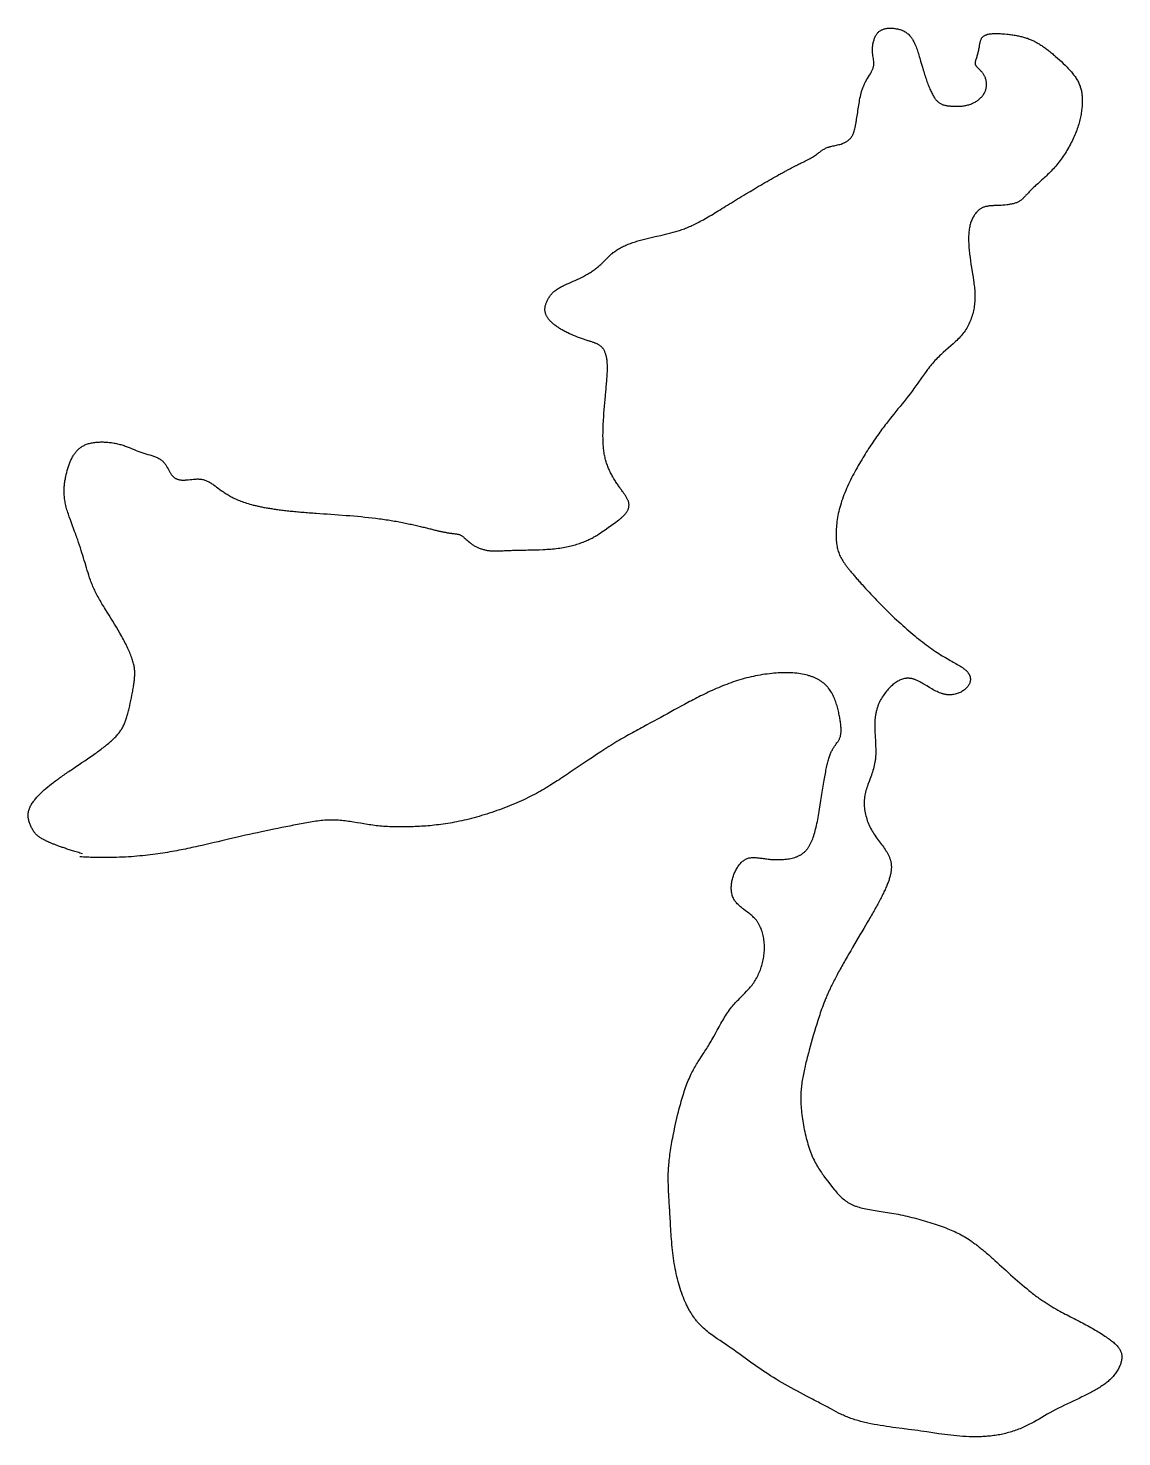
# Model space of a CAD drawing. Header units: millimetres. Extents: x -337 to 2244, y 515 to 3841.
import ezdxf

# ---------------------------------------------------------------- set-up
doc = ezdxf.new("R2010")
doc.units = ezdxf.units.MM
doc.layers.add('194', color=7, linetype='Continuous')

msp = doc.modelspace()

# ---------------------------------------------------------------- linework, layer by layer
at = {"layer": '194', "elevation": 194}
msp.add_lwpolyline([(-208.9, 1891.6), (-212.1, 1892.5), (-215.2, 1893.4), (-218.2, 1894.4), (-221.2, 1895.3), (-224.1, 1896.2), (-227, 1897), (-229.8, 1897.9), (-232.5, 1898.8), (-235.2, 1899.6), (-237.8, 1900.5), (-240.4, 1901.3), (-242.9, 1902.1), (-245.4, 1902.9), (-247.8, 1903.7), (-250.2, 1904.5), (-252.5, 1905.3), (-254.8, 1906.1), (-257, 1906.8), (-259.1, 1907.6), (-261.2, 1908.3), (-263.3, 1909.1), (-265.3, 1909.8), (-267.3, 1910.5), (-269.2, 1911.2), (-271.1, 1911.9), (-272.9, 1912.6), (-274.7, 1913.3), (-276.4, 1914), (-278.1, 1914.6), (-279.8, 1915.3), (-281.4, 1916), (-283, 1916.6), (-284.5, 1917.3), (-286, 1917.9), (-287.5, 1918.5), (-288.9, 1919.1), (-290.2, 1919.7), (-291.6, 1920.4), (-292.9, 1921), (-294.2, 1921.5), (-295.4, 1922.1), (-296.6, 1922.7), (-298.9, 1923.9), (-301, 1925), (-303.1, 1926.1), (-305, 1927.2), (-306.8, 1928.3), (-308.4, 1929.3), (-310, 1930.3), (-311.5, 1931.4), (-312.9, 1932.4), (-314.2, 1933.4), (-315.4, 1934.3), (-316.5, 1935.3), (-317.5, 1936.3), (-318.5, 1937.2), (-319.4, 1938.2), (-320.3, 1939.1), (-321.1, 1940.1), (-321.8, 1941), (-322.6, 1941.9), (-323.9, 1943.8), (-325.1, 1945.6), (-326.2, 1947.5), (-327.3, 1949.4), (-328.4, 1951.3), (-329.4, 1953.2), (-330.3, 1955.1), (-331.3, 1957.1), (-332.1, 1959.1), (-333, 1961.1), (-333.7, 1963.1), (-334.4, 1965.1), (-335.1, 1967.1), (-335.6, 1969.1), (-336.1, 1971.2), (-336.5, 1973.2), (-336.9, 1975.3), (-337.1, 1977.3), (-337.3, 1979.4), (-337.4, 1981.5), (-337.4, 1983.6), (-337.3, 1985.7), (-337.1, 1987.8), (-336.8, 1989.9), (-336.4, 1992), (-335.9, 1994.1), (-335.2, 1996.2), (-334.5, 1998.3), (-333.6, 2000.3), (-332.7, 2002.4), (-331.7, 2004.5), (-330.5, 2006.6), (-329.3, 2008.7), (-328, 2010.8), (-326.7, 2012.8), (-325.2, 2014.9), (-323.7, 2016.9), (-322.1, 2019), (-320.5, 2021), (-318.8, 2023), (-317, 2025), (-315.2, 2027), (-313.4, 2028.9), (-311.5, 2030.9), (-309.6, 2032.8), (-307.6, 2034.8), (-303.7, 2038.6), (-299.6, 2042.3), (-295.5, 2045.9), (-291.3, 2049.5), (-287, 2053), (-282.5, 2056.6), (-278, 2060.1), (-275.7, 2061.8), (-273.3, 2063.6), (-270.9, 2065.4), (-268.4, 2067.2), (-265.9, 2069), (-263.4, 2070.8), (-260.8, 2072.6), (-258.2, 2074.5), (-255.5, 2076.3), (-252.8, 2078.2), (-250, 2080.1), (-247.2, 2082.1), (-244.3, 2084), (-241.4, 2086), (-238.4, 2088), (-235.4, 2090.1), (-232.3, 2092.1), (-229.3, 2094.2), (-223, 2098.4), (-216.7, 2102.6), (-210.4, 2106.9), (-204, 2111.2), (-197.7, 2115.5), (-191.5, 2119.8), (-185.3, 2124.1), (-182.3, 2126.2), (-179.3, 2128.3), (-176.4, 2130.4), (-173.5, 2132.5), (-170.7, 2134.5), (-167.9, 2136.6), (-165.1, 2138.6), (-162.4, 2140.7), (-159.8, 2142.7), (-157.2, 2144.7), (-154.7, 2146.7), (-152.2, 2148.7), (-149.8, 2150.7), (-147.4, 2152.6), (-145.2, 2154.6), (-142.9, 2156.5), (-140.7, 2158.5), (-138.6, 2160.4), (-136.6, 2162.3), (-134.6, 2164.3), (-132.7, 2166.2), (-130.9, 2168.1), (-129.1, 2170), (-127.4, 2171.9), (-125.7, 2173.8), (-124.2, 2175.7), (-122.7, 2177.6), (-121.3, 2179.4), (-119.9, 2181.3), (-118.6, 2183.2), (-117.4, 2185.1), (-116.2, 2187.1), (-115.1, 2189), (-114, 2191), (-113, 2193), (-112, 2195), (-111, 2197.1), (-110.1, 2199.2), (-109.2, 2201.4), (-108.4, 2203.6), (-107.5, 2205.8), (-106.7, 2208.1), (-105.9, 2210.5), (-105.2, 2212.9), (-104.4, 2215.4), (-103.7, 2217.9), (-102.9, 2220.5), (-102.2, 2223.2), (-101.5, 2226), (-100.7, 2228.9), (-100, 2231.8), (-99.3, 2234.8), (-98.5, 2237.8), (-97.8, 2240.9), (-96.4, 2247.2), (-95.1, 2253.5), (-93.7, 2260), (-92.5, 2266.4), (-91.3, 2272.8), (-90.7, 2275.9), (-90.2, 2279), (-89.7, 2282.1), (-89.2, 2285.1), (-88.7, 2288), (-88.3, 2290.9), (-87.9, 2293.8), (-87.5, 2296.5), (-87.2, 2299.2), (-86.8, 2301.8), (-86.6, 2304.3), (-86.3, 2306.8), (-86.1, 2309.3), (-86, 2311.7), (-85.9, 2314.1), (-85.8, 2316.5), (-85.8, 2318.9), (-85.9, 2321.2), (-86, 2323.6), (-86.2, 2325.9), (-86.4, 2328.3), (-86.8, 2330.7), (-87.1, 2333.1), (-87.6, 2335.6), (-88.1, 2338.1), (-88.7, 2340.6), (-89.4, 2343.2), (-90.1, 2345.9), (-91, 2348.7), (-91.9, 2351.5), (-92.9, 2354.4), (-94, 2357.4), (-95.2, 2360.4), (-96.5, 2363.6), (-97.8, 2366.7), (-99.3, 2370), (-100.7, 2373.3), (-102.3, 2376.7), (-103.9, 2380.1), (-105.6, 2383.6), (-107.3, 2387.1), (-109.1, 2390.6), (-110.9, 2394.2), (-112.8, 2397.7), (-114.7, 2401.4), (-116.7, 2405), (-120.7, 2412.3), (-124.9, 2419.6), (-129.1, 2426.8), (-133.4, 2434), (-137.8, 2441.2), (-142.1, 2448.2), (-146.5, 2455.2), (-150.8, 2462), (-155, 2468.8), (-157.1, 2472.2), (-159.2, 2475.5), (-161.2, 2478.9), (-163.2, 2482.2), (-165.1, 2485.4), (-167, 2488.7), (-168.9, 2491.9), (-170.7, 2495.1), (-172.5, 2498.3), (-174.2, 2501.5), (-175.8, 2504.6), (-177.4, 2507.7), (-179, 2510.8), (-180.4, 2513.9), (-181.8, 2516.9), (-183.2, 2520), (-184.5, 2523), (-185.7, 2525.9), (-186.9, 2528.9), (-188.1, 2531.9), (-189.2, 2534.8), (-190.3, 2537.8), (-192.4, 2543.6), (-194.3, 2549.4), (-196.2, 2555.2), (-198, 2561), (-199.8, 2566.8), (-203.2, 2578.4), (-205, 2584.3), (-206.7, 2590.2), (-208.5, 2596.1), (-210.4, 2602.1), (-212.3, 2608.2), (-214.3, 2614.3), (-216.3, 2620.5), (-218.4, 2626.8), (-220.6, 2633.2), (-221.7, 2636.4), (-222.9, 2639.7), (-224, 2642.9), (-225.2, 2646.2), (-227.7, 2652.9), (-230.3, 2659.7), (-232.9, 2666.5), (-235.4, 2673.4), (-237.9, 2680.2), (-240.3, 2687.1), (-241.5, 2690.5), (-242.6, 2693.9), (-243.7, 2697.3), (-244.8, 2700.7), (-245.8, 2704), (-246.7, 2707.3), (-247.6, 2710.6), (-248.4, 2713.9), (-249.1, 2717.2), (-249.8, 2720.4), (-250.4, 2723.5), (-250.9, 2726.7), (-251.3, 2729.7), (-251.7, 2732.8), (-252, 2735.8), (-252.2, 2738.8), (-252.4, 2741.7), (-252.5, 2744.7), (-252.5, 2747.5), (-252.5, 2750.4), (-252.4, 2753.2), (-252.3, 2756), (-252.1, 2758.8), (-251.9, 2761.5), (-251.6, 2764.2), (-251.3, 2766.9), (-251, 2769.5), (-250.6, 2772.1), (-250.1, 2774.7), (-249.7, 2777.3), (-249.2, 2779.9), (-248.7, 2782.4), (-247.6, 2787.4), (-246.4, 2792.3), (-245.2, 2797.1), (-244.5, 2799.5), (-243.8, 2801.8), (-243.1, 2804.1), (-242.3, 2806.4), (-241.6, 2808.6), (-240.8, 2810.9), (-240, 2813.1), (-239.1, 2815.2), (-238.3, 2817.3), (-237.4, 2819.4), (-236.4, 2821.5), (-235.5, 2823.5), (-234.5, 2825.4), (-233.5, 2827.4), (-232.5, 2829.3), (-231.4, 2831.1), (-230.3, 2832.9), (-229.2, 2834.7), (-228, 2836.4), (-226.8, 2838), (-225.5, 2839.7), (-224.3, 2841.2), (-223, 2842.8), (-221.6, 2844.2), (-220.2, 2845.7), (-218.8, 2847), (-217.3, 2848.4), (-215.7, 2849.7), (-214.1, 2850.9), (-212.5, 2852.1), (-210.8, 2853.2), (-209.1, 2854.3), (-207.2, 2855.3), (-205.4, 2856.2), (-203.4, 2857.2), (-201.4, 2858), (-199.4, 2858.8), (-197.2, 2859.6), (-195, 2860.3), (-192.8, 2860.9), (-190.4, 2861.5), (-188, 2862), (-185.5, 2862.5), (-182.9, 2862.9), (-180.3, 2863.2), (-177.6, 2863.5), (-174.9, 2863.8), (-172.2, 2864), (-169.3, 2864.1), (-166.5, 2864.2), (-163.7, 2864.2), (-160.8, 2864.2), (-157.9, 2864.1), (-155, 2864), (-152, 2863.8), (-149.1, 2863.6), (-146.2, 2863.3), (-143.3, 2863), (-140.4, 2862.6), (-137.6, 2862.2), (-134.7, 2861.7), (-131.9, 2861.2), (-129.2, 2860.6), (-126.5, 2860), (-123.8, 2859.3), (-121.2, 2858.6), (-118.6, 2857.9), (-116, 2857.1), (-113.5, 2856.3), (-111, 2855.5), (-108.6, 2854.6), (-106.2, 2853.8), (-101.4, 2851.9), (-96.7, 2850.1), (-92.1, 2848.2), (-87.5, 2846.3), (-82.9, 2844.4), (-78.3, 2842.6), (-73.7, 2840.9), (-69, 2839.3), (-64.3, 2837.8), (-59.6, 2836.3), (-54.9, 2834.9), (-50.3, 2833.5), (-45.7, 2832.1), (-43.5, 2831.3), (-41.3, 2830.6), (-39.2, 2829.8), (-37.1, 2829), (-35.1, 2828.2), (-33.1, 2827.3), (-31.2, 2826.4), (-29.3, 2825.4), (-27.5, 2824.4), (-25.8, 2823.4), (-24.1, 2822.2), (-22.6, 2821.1), (-21.1, 2819.8), (-19.7, 2818.6), (-18.4, 2817.2), (-17.1, 2815.8), (-15.9, 2814.4), (-14.8, 2813), (-13.7, 2811.5), (-12.7, 2810), (-11.7, 2808.4), (-10.7, 2806.9), (-9, 2803.8), (-7.3, 2800.7), (-5.6, 2797.6), (-4, 2794.7), (-3.2, 2793.2), (-2.4, 2791.8), (-1.6, 2790.5), (-0.8, 2789.2), (0.1, 2787.9), (1, 2786.7), (1.9, 2785.6), (2.9, 2784.5), (3.8, 2783.4), (4.8, 2782.4), (5.9, 2781.5), (6.9, 2780.6), (8, 2779.8), (9.2, 2779), (10.4, 2778.3), (11.6, 2777.7), (12.8, 2777.1), (14.1, 2776.5), (15.4, 2776), (16.8, 2775.6), (18.2, 2775.2), (19.7, 2774.9), (21.1, 2774.6), (22.7, 2774.4), (24.3, 2774.2), (25.9, 2774.1), (27.6, 2774.1), (29.3, 2774.1), (31.1, 2774.2), (32.9, 2774.3), (34.8, 2774.4), (36.7, 2774.6), (38.7, 2774.8), (40.6, 2775), (44.7, 2775.4), (48.8, 2775.9), (53, 2776.3), (57.2, 2776.6), (59.3, 2776.7), (61.4, 2776.8), (63.5, 2776.8), (65.6, 2776.7), (67.6, 2776.6), (69.7, 2776.4), (71.7, 2776.2), (73.7, 2775.8), (75.7, 2775.4), (77.7, 2774.8), (79.6, 2774.2), (81.6, 2773.5), (83.5, 2772.8), (85.3, 2771.9), (87.2, 2771), (89.1, 2770.1), (90.9, 2769), (92.8, 2767.9), (94.6, 2766.8), (96.4, 2765.6), (98.3, 2764.4), (100.1, 2763.1), (103.8, 2760.5), (107.5, 2757.7), (111.3, 2754.9), (115.2, 2752), (119.2, 2749.1), (121.2, 2747.7), (123.3, 2746.2), (125.4, 2744.8), (127.6, 2743.4), (129.8, 2742), (132, 2740.6), (134.3, 2739.2), (136.7, 2737.8), (139.1, 2736.4), (141.6, 2735), (144.1, 2733.7), (146.8, 2732.3), (149.5, 2731), (152.3, 2729.7), (155.2, 2728.4), (158.2, 2727.1), (161.2, 2725.8), (164.4, 2724.6), (167.7, 2723.3), (171.1, 2722.1), (174.5, 2720.9), (178.2, 2719.8), (181.9, 2718.6), (185.7, 2717.5), (189.7, 2716.4), (193.8, 2715.3), (195.9, 2714.8), (198.1, 2714.3), (200.2, 2713.8), (202.4, 2713.3), (204.7, 2712.7), (207, 2712.2), (209.3, 2711.7), (211.6, 2711.3), (214, 2710.8), (216.5, 2710.3), (219, 2709.8), (221.5, 2709.4), (224, 2708.9), (226.6, 2708.4), (229.3, 2708), (231.9, 2707.5), (234.7, 2707.1), (237.4, 2706.7), (240.2, 2706.2), (243.1, 2705.8), (246, 2705.4), (248.9, 2705), (251.9, 2704.6), (255, 2704.2), (258, 2703.8), (261.2, 2703.4), (264.3, 2703), (267.6, 2702.6), (270.9, 2702.2), (274.2, 2701.9), (277.6, 2701.5), (281, 2701.1), (284.5, 2700.8), (288, 2700.4), (291.6, 2700.1), (295.2, 2699.7), (298.9, 2699.4), (302.6, 2699.1), (306.4, 2698.7), (310.3, 2698.4), (314.2, 2698.1), (318.1, 2697.8), (322.1, 2697.5), (326.2, 2697.2), (330.2, 2696.9), (334.4, 2696.6), (338.5, 2696.3), (342.7, 2696), (351.2, 2695.4), (359.8, 2694.8), (368.5, 2694.2), (377.3, 2693.6), (386.1, 2692.9), (395, 2692.3), (412.9, 2690.9), (421.9, 2690.2), (430.9, 2689.5), (439.8, 2688.7), (448.6, 2687.9), (457.4, 2687), (466.2, 2686.1), (474.8, 2685.1), (483.3, 2684.1), (487.5, 2683.6), (491.7, 2683), (495.8, 2682.5), (499.9, 2681.9), (504, 2681.3), (508, 2680.7), (512, 2680.1), (515.9, 2679.5), (519.8, 2678.8), (523.7, 2678.2), (527.5, 2677.5), (531.2, 2676.8), (535, 2676.1), (538.6, 2675.4), (542.3, 2674.7), (545.9, 2674), (549.4, 2673.3), (552.9, 2672.6), (556.4, 2671.9), (559.8, 2671.2), (563.2, 2670.4), (566.5, 2669.7), (569.7, 2669), (573, 2668.3), (576.1, 2667.5), (579.3, 2666.8), (582.3, 2666.1), (585.4, 2665.4), (588.4, 2664.7), (591.3, 2664), (594.2, 2663.3), (597, 2662.6), (599.8, 2661.9), (602.5, 2661.2), (605.2, 2660.6), (607.8, 2659.9), (610.4, 2659.3), (612.9, 2658.7), (615.4, 2658.1), (617.8, 2657.5), (620.1, 2656.9), (622.4, 2656.3), (624.7, 2655.8), (626.9, 2655.2), (629, 2654.7), (631.1, 2654.2), (633.1, 2653.8), (635.1, 2653.3), (637, 2652.9), (638.9, 2652.5), (640.7, 2652.1), (642.4, 2651.7), (644.1, 2651.4), (645.8, 2651.1), (647.4, 2650.8), (648.9, 2650.5), (650.4, 2650.2), (651.8, 2650), (653.2, 2649.8), (654.6, 2649.5), (655.9, 2649.3), (657.1, 2649.2), (658.3, 2649), (659.5, 2648.8), (660.7, 2648.7), (661.8, 2648.5), (662.8, 2648.4), (663.9, 2648.3), (665.8, 2648), (667.7, 2647.8), (669.4, 2647.6), (671, 2647.4), (672.5, 2647.2), (673.9, 2647), (675.2, 2646.8), (676.5, 2646.6), (677.7, 2646.3), (678.9, 2646), (680, 2645.7), (681.1, 2645.3), (682.2, 2644.8), (683.3, 2644.3), (684.4, 2643.7), (685.4, 2643.1), (686.5, 2642.4), (687.6, 2641.6), (688.7, 2640.8), (689.8, 2639.9), (690.9, 2639), (692, 2638.1), (694.2, 2636.1), (696.6, 2634), (699, 2631.9), (701.4, 2629.7), (704, 2627.5), (706.7, 2625.3), (708.1, 2624.3), (709.6, 2623.2), (711, 2622.2), (712.5, 2621.2), (714.1, 2620.2), (715.7, 2619.3), (717.3, 2618.4), (718.9, 2617.5), (720.6, 2616.6), (722.3, 2615.8), (724, 2615), (725.7, 2614.2), (727.5, 2613.5), (729.3, 2612.8), (731.1, 2612.1), (733, 2611.5), (734.9, 2610.9), (736.7, 2610.4), (738.6, 2609.9), (740.6, 2609.4), (742.5, 2608.9), (744.4, 2608.5), (746.4, 2608.2), (748.4, 2607.9), (750.4, 2607.6), (752.4, 2607.4), (754.4, 2607.2), (756.4, 2607), (758.4, 2606.9), (760.5, 2606.8), (762.6, 2606.8), (764.8, 2606.8), (767, 2606.8), (769.2, 2606.8), (771.6, 2606.9), (773.9, 2607), (776.4, 2607.1), (778.9, 2607.2), (781.5, 2607.3), (784.1, 2607.4), (786.9, 2607.6), (789.8, 2607.7), (792.7, 2607.8), (795.8, 2608), (799, 2608.1), (802.3, 2608.2), (805.7, 2608.4), (809.2, 2608.5), (812.9, 2608.6), (816.7, 2608.7), (820.6, 2608.8), (824.7, 2608.8), (828.8, 2608.9), (833, 2609), (837.3, 2609), (841.7, 2609.1), (846.2, 2609.2), (850.6, 2609.3), (855.2, 2609.4), (859.7, 2609.5), (868.9, 2609.8), (878.1, 2610.2), (882.7, 2610.5), (887.2, 2610.7), (891.7, 2611), (896.2, 2611.4), (900.6, 2611.8), (905, 2612.2), (909.2, 2612.6), (913.4, 2613.2), (917.5, 2613.7), (921.6, 2614.3), (925.5, 2615), (929.4, 2615.7), (933.1, 2616.4), (936.9, 2617.2), (940.5, 2618), (944, 2618.9), (947.5, 2619.7), (950.9, 2620.6), (954.2, 2621.6), (957.5, 2622.6), (960.6, 2623.6), (963.8, 2624.6), (966.8, 2625.7), (969.8, 2626.8), (972.7, 2627.9), (975.5, 2629), (978.3, 2630.1), (981, 2631.3), (983.6, 2632.5), (986.2, 2633.7), (988.7, 2634.9), (991.2, 2636.1), (993.6, 2637.4), (995.9, 2638.6), (998.2, 2639.9), (1000.4, 2641.1), (1002.6, 2642.4), (1004.8, 2643.7), (1006.9, 2645), (1009, 2646.3), (1013.1, 2648.9), (1017, 2651.6), (1020.8, 2654.2), (1024.6, 2656.9), (1032, 2662.1), (1039.3, 2667.4), (1043, 2669.9), (1046.5, 2672.5), (1050, 2675.1), (1053.4, 2677.6), (1056.7, 2680.2), (1058.3, 2681.4), (1059.9, 2682.7), (1061.4, 2684), (1062.9, 2685.2), (1064.3, 2686.5), (1065.7, 2687.7), (1067, 2689), (1068.3, 2690.3), (1069.5, 2691.5), (1070.7, 2692.8), (1071.8, 2694), (1072.9, 2695.3), (1073.9, 2696.6), (1074.8, 2697.8), (1075.7, 2699.1), (1076.5, 2700.4), (1077.2, 2701.6), (1077.9, 2702.9), (1078.5, 2704.2), (1079, 2705.5), (1079.5, 2706.7), (1079.9, 2708), (1080.2, 2709.3), (1080.5, 2710.6), (1080.7, 2712), (1080.8, 2713.3), (1080.9, 2714.6), (1080.9, 2715.9), (1080.8, 2717.3), (1080.6, 2718.6), (1080.4, 2720), (1080.1, 2721.4), (1079.7, 2722.8), (1079.3, 2724.2), (1078.7, 2725.6), (1078.1, 2727), (1077.5, 2728.5), (1076.8, 2729.9), (1076, 2731.4), (1075.1, 2732.9), (1074.2, 2734.4), (1073.3, 2735.9), (1072.3, 2737.5), (1071.2, 2739.1), (1070.2, 2740.7), (1069, 2742.3), (1067.9, 2744), (1066.7, 2745.7), (1065.4, 2747.4), (1064.2, 2749.2), (1062.9, 2750.9), (1061.6, 2752.8), (1060.3, 2754.6), (1058.9, 2756.5), (1057.6, 2758.4), (1056.2, 2760.4), (1054.9, 2762.4), (1053.5, 2764.4), (1052.1, 2766.5), (1050.7, 2768.6), (1049.3, 2770.8), (1048, 2773), (1045.2, 2777.4), (1042.6, 2782), (1041.3, 2784.4), (1040, 2786.7), (1038.7, 2789.1), (1037.5, 2791.5), (1036.3, 2794), (1035.1, 2796.5), (1033.9, 2799), (1032.8, 2801.5), (1031.8, 2804), (1030.7, 2806.6), (1029.8, 2809.2), (1028.8, 2811.8), (1027.9, 2814.4), (1027.1, 2817), (1026.3, 2819.7), (1025.6, 2822.4), (1024.9, 2825.1), (1024.2, 2827.8), (1023.6, 2830.6), (1023.1, 2833.4), (1022.5, 2836.3), (1022.1, 2839.1), (1021.6, 2842.1), (1021.3, 2845), (1020.9, 2848), (1020.6, 2851.1), (1020.3, 2854.2), (1020.1, 2857.3), (1019.9, 2860.5), (1019.7, 2863.8), (1019.6, 2867.1), (1019.5, 2870.5), (1019.5, 2873.9), (1019.4, 2877.4), (1019.4, 2881), (1019.5, 2884.6), (1019.5, 2888.3), (1019.6, 2892), (1019.7, 2895.9), (1019.9, 2899.7), (1020, 2903.6), (1020.2, 2907.6), (1020.4, 2911.6), (1020.6, 2915.6), (1021.2, 2923.7), (1021.7, 2931.9), (1022.3, 2940.2), (1023, 2948.4), (1023.7, 2956.6), (1024.4, 2964.8), (1025.2, 2972.8), (1025.5, 2976.7), (1025.9, 2980.7), (1026.3, 2984.5), (1026.6, 2988.4), (1027, 2992.2), (1027.3, 2995.9), (1027.6, 2999.6), (1027.9, 3003.2), (1028.2, 3006.8), (1028.5, 3010.3), (1028.8, 3013.8), (1029, 3017.2), (1029.2, 3020.5), (1029.4, 3023.8), (1029.6, 3027), (1029.7, 3030.2), (1029.8, 3033.2), (1029.9, 3036.2), (1029.9, 3039.2), (1029.9, 3042), (1029.9, 3044.8), (1029.8, 3047.5), (1029.6, 3050.1), (1029.5, 3052.6), (1029.2, 3055), (1029, 3057.4), (1028.7, 3059.6), (1028.3, 3061.8), (1027.9, 3063.9), (1027.5, 3066), (1027, 3067.9), (1026.5, 3069.8), (1026, 3071.6), (1025.4, 3073.3), (1024.8, 3075), (1024.1, 3076.6), (1023.4, 3078.1), (1022.7, 3079.6), (1021.9, 3081), (1021.1, 3082.3), (1020.3, 3083.6), (1019.5, 3084.8), (1018.6, 3085.9), (1017.7, 3087), (1016.7, 3088), (1015.8, 3089), (1014.8, 3089.9), (1013.8, 3090.7), (1012.8, 3091.6), (1011.7, 3092.3), (1010.6, 3093.1), (1009.4, 3093.8), (1008.3, 3094.4), (1007.1, 3095.1), (1005.8, 3095.7), (1004.6, 3096.2), (1003.2, 3096.8), (1001.9, 3097.4), (1000.5, 3097.9), (999, 3098.4), (997.5, 3099), (996, 3099.5), (994.4, 3100), (992.7, 3100.5), (991, 3101.1), (989.3, 3101.6), (987.5, 3102.2), (985.6, 3102.8), (983.7, 3103.4), (981.7, 3104.1), (979.7, 3104.8), (977.6, 3105.5), (975.5, 3106.2), (973.3, 3106.9), (971.1, 3107.7), (968.8, 3108.5), (966.6, 3109.3), (964.3, 3110.2), (959.6, 3111.9), (954.9, 3113.8), (950.1, 3115.7), (945.4, 3117.8), (940.7, 3119.8), (936.1, 3122), (933.8, 3123.1), (931.6, 3124.2), (929.4, 3125.4), (927.2, 3126.5), (925.1, 3127.7), (923, 3128.9), (920.9, 3130.1), (918.9, 3131.3), (916.9, 3132.5), (915, 3133.7), (913.1, 3135), (911.3, 3136.2), (909.5, 3137.5), (907.8, 3138.8), (906.1, 3140), (904.4, 3141.3), (902.8, 3142.6), (901.3, 3143.9), (899.8, 3145.2), (898.4, 3146.5), (897, 3147.8), (895.7, 3149.1), (894.5, 3150.4), (893.3, 3151.7), (892.1, 3153), (891.1, 3154.4), (890, 3155.7), (889.1, 3157), (888.2, 3158.3), (887.4, 3159.6), (886.6, 3161), (885.9, 3162.3), (885.3, 3163.6), (884.7, 3165), (884.2, 3166.4), (883.8, 3167.7), (883.4, 3169.1), (883, 3170.5), (882.8, 3171.9), (882.6, 3173.4), (882.5, 3174.8), (882.4, 3176.3), (882.4, 3177.8), (882.5, 3179.3), (882.6, 3180.8), (882.8, 3182.4), (883, 3183.9), (883.3, 3185.5), (883.7, 3187.2), (884.2, 3188.8), (884.7, 3190.5), (885.2, 3192.1), (885.9, 3193.8), (886.6, 3195.5), (887.3, 3197.2), (888.1, 3198.9), (889, 3200.6), (890, 3202.3), (891, 3204), (892.1, 3205.7), (893.2, 3207.4), (894.4, 3209), (895.6, 3210.6), (897, 3212.2), (898.3, 3213.8), (899.8, 3215.4), (901.3, 3216.9), (902.8, 3218.4), (904.5, 3219.8), (906.1, 3221.2), (907.9, 3222.6), (909.7, 3223.9), (911.5, 3225.1), (913.4, 3226.4), (915.4, 3227.6), (917.4, 3228.8), (919.4, 3229.9), (921.5, 3231), (923.7, 3232.1), (925.8, 3233.2), (928, 3234.2), (930.3, 3235.3), (934.9, 3237.3), (939.5, 3239.4), (944.3, 3241.5), (949.1, 3243.6), (953.9, 3245.7), (958.8, 3248), (963.7, 3250.3), (968.6, 3252.7), (973.4, 3255.3), (978.2, 3257.9), (982.9, 3260.6), (987.5, 3263.4), (989.8, 3264.8), (992, 3266.3), (994.2, 3267.7), (996.4, 3269.2), (998.5, 3270.7), (1000.6, 3272.3), (1002.7, 3273.8), (1004.7, 3275.4), (1006.7, 3276.9), (1008.6, 3278.5), (1010.5, 3280.2), (1012.3, 3281.8), (1014.1, 3283.4), (1015.9, 3285.1), (1019.3, 3288.4), (1022.6, 3291.7), (1029.2, 3298.4), (1032.6, 3301.7), (1036, 3305), (1037.8, 3306.6), (1039.6, 3308.2), (1041.5, 3309.7), (1043.4, 3311.3), (1045.3, 3312.8), (1047.3, 3314.3), (1049.4, 3315.7), (1051.5, 3317.2), (1053.7, 3318.6), (1056, 3320), (1058.3, 3321.3), (1060.7, 3322.6), (1063.1, 3323.9), (1065.6, 3325.2), (1068.2, 3326.4), (1070.8, 3327.6), (1073.4, 3328.8), (1076.1, 3329.9), (1078.9, 3331), (1081.6, 3332.1), (1084.5, 3333.2), (1087.3, 3334.3), (1090.2, 3335.3), (1093.1, 3336.3), (1096.1, 3337.2), (1099.1, 3338.2), (1105.1, 3340), (1111.2, 3341.7), (1117.4, 3343.3), (1123.6, 3344.9), (1129.8, 3346.4), (1142.4, 3349.2), (1154.9, 3352), (1161.1, 3353.4), (1167.3, 3354.8), (1173.4, 3356.3), (1179.4, 3357.8), (1185.3, 3359.4), (1191.1, 3361.1), (1196.9, 3362.8), (1199.8, 3363.8), (1202.7, 3364.7), (1205.6, 3365.8), (1208.5, 3366.8), (1211.5, 3367.9), (1214.4, 3369), (1217.4, 3370.2), (1220.4, 3371.5), (1223.4, 3372.7), (1226.4, 3374.1), (1229.5, 3375.5), (1232.7, 3377), (1235.9, 3378.5), (1239.1, 3380.1), (1242.4, 3381.8), (1245.8, 3383.5), (1249.2, 3385.4), (1252.7, 3387.3), (1256.3, 3389.2), (1260, 3391.3), (1263.7, 3393.4), (1267.5, 3395.6), (1271.3, 3397.9), (1275.2, 3400.2), (1279.2, 3402.6), (1283.3, 3405.1), (1287.4, 3407.6), (1291.6, 3410.1), (1295.9, 3412.8), (1300.2, 3415.4), (1304.6, 3418.1), (1309, 3420.9), (1313.5, 3423.7), (1318, 3426.5), (1322.7, 3429.3), (1327.3, 3432.2), (1332.1, 3435.1), (1336.8, 3438.1), (1341.7, 3441), (1346.5, 3444), (1351.5, 3447), (1356.5, 3450), (1366.5, 3456), (1376.7, 3462.1), (1386.8, 3468), (1391.8, 3471), (1396.9, 3473.9), (1401.8, 3476.8), (1406.8, 3479.6), (1411.7, 3482.4), (1416.5, 3485.1), (1421.2, 3487.8), (1425.9, 3490.4), (1430.4, 3493), (1434.9, 3495.5), (1437.1, 3496.7), (1439.2, 3497.9), (1441.3, 3499), (1443.4, 3500.2), (1445.5, 3501.3), (1447.5, 3502.4), (1449.5, 3503.5), (1451.5, 3504.6), (1453.4, 3505.6), (1455.3, 3506.6), (1457.1, 3507.6), (1458.9, 3508.6), (1460.7, 3509.5), (1462.4, 3510.4), (1464.1, 3511.3), (1465.7, 3512.1), (1467.3, 3513), (1468.9, 3513.8), (1470.4, 3514.6), (1471.9, 3515.3), (1473.4, 3516.1), (1474.8, 3516.8), (1476.2, 3517.5), (1477.6, 3518.2), (1478.9, 3518.9), (1480.2, 3519.5), (1482.7, 3520.8), (1485.1, 3521.9), (1487.4, 3523.1), (1489.6, 3524.1), (1491.7, 3525.2), (1493.7, 3526.1), (1495.6, 3527.1), (1497.5, 3528), (1499.2, 3528.8), (1500.9, 3529.7), (1502.5, 3530.5), (1504.1, 3531.3), (1505.6, 3532.1), (1507.1, 3532.9), (1508.5, 3533.7), (1511.2, 3535.2), (1513.8, 3536.8), (1516.3, 3538.4), (1518.7, 3540), (1520.9, 3541.6), (1523.1, 3543.1), (1525.2, 3544.7), (1527.1, 3546.2), (1529.1, 3547.6), (1530.9, 3549), (1532.7, 3550.3), (1534.4, 3551.6), (1536.1, 3552.8), (1537.8, 3553.9), (1539.5, 3555), (1541.2, 3556), (1542.9, 3556.9), (1544.6, 3557.8), (1546.4, 3558.6), (1548.3, 3559.4), (1550.3, 3560.1), (1552.4, 3560.8), (1553.5, 3561.2), (1554.7, 3561.5), (1555.8, 3561.8), (1557, 3562.1), (1559.5, 3562.7), (1562.1, 3563.3), (1564.8, 3563.8), (1567.6, 3564.4), (1570.3, 3565), (1573.2, 3565.7), (1576, 3566.4), (1578.7, 3567.1), (1581.5, 3567.9), (1584.1, 3568.8), (1585.4, 3569.3), (1586.7, 3569.8), (1587.9, 3570.4), (1589.1, 3570.9), (1590.3, 3571.5), (1591.5, 3572.1), (1592.7, 3572.8), (1593.8, 3573.4), (1594.9, 3574.1), (1595.9, 3574.8), (1596.9, 3575.5), (1597.9, 3576.3), (1598.9, 3577.1), (1599.9, 3577.9), (1600.8, 3578.7), (1601.7, 3579.5), (1602.5, 3580.4), (1603.4, 3581.3), (1604.2, 3582.2), (1604.9, 3583.1), (1605.7, 3584.1), (1606.4, 3585), (1607, 3586), (1607.7, 3587.1), (1608.3, 3588.1), (1608.9, 3589.2), (1609.4, 3590.2), (1609.9, 3591.3), (1610.4, 3592.5), (1610.9, 3593.6), (1611.8, 3596), (1612.6, 3598.5), (1613.3, 3601.1), (1614, 3603.8), (1614.6, 3606.7), (1614.9, 3608.1), (1615.2, 3609.7), (1615.5, 3611.2), (1615.8, 3612.8), (1616.1, 3614.4), (1616.4, 3616.1), (1616.7, 3617.8), (1616.9, 3619.5), (1617.2, 3621.3), (1617.5, 3623.1), (1618.1, 3626.8), (1618.7, 3630.6), (1619.4, 3634.5), (1620, 3638.5), (1620.6, 3642.6), (1621.3, 3646.7), (1621.9, 3650.9), (1623.2, 3659.3), (1624.6, 3667.7), (1625.3, 3671.8), (1626.1, 3676), (1626.9, 3680.1), (1627.8, 3684.2), (1628.8, 3688.2), (1629.9, 3692.2), (1630.5, 3694.2), (1631.1, 3696.2), (1631.8, 3698.2), (1632.5, 3700.2), (1633.3, 3702.1), (1634, 3704.1), (1634.9, 3706), (1635.7, 3707.9), (1636.7, 3709.9), (1637.6, 3711.8), (1638.6, 3713.6), (1639.7, 3715.5), (1641.8, 3719.2), (1644, 3722.9), (1646.2, 3726.5), (1648.4, 3730.1), (1650.5, 3733.6), (1651.5, 3735.4), (1652.4, 3737.1), (1653.3, 3738.8), (1654.2, 3740.5), (1655, 3742.2), (1655.7, 3743.9), (1656.4, 3745.6), (1656.9, 3747.2), (1657.4, 3748.9), (1657.8, 3750.5), (1658.2, 3752.1), (1658.4, 3753.7), (1658.6, 3755.3), (1658.7, 3756.9), (1658.7, 3758.5), (1658.7, 3760.1), (1658.6, 3761.6), (1658.5, 3763.2), (1658.1, 3766.4), (1657.7, 3769.7), (1657.2, 3773), (1656.7, 3776.4), (1656.2, 3780), (1656, 3781.8), (1655.8, 3783.6), (1655.7, 3785.5), (1655.6, 3787.4), (1655.6, 3789.3), (1655.6, 3791.3), (1655.6, 3793.3), (1655.8, 3795.4), (1655.9, 3797.4), (1656.1, 3799.5), (1656.4, 3801.6), (1656.7, 3803.7), (1657.1, 3805.7), (1657.5, 3807.8), (1658, 3809.8), (1658.6, 3811.9), (1659.2, 3813.9), (1659.8, 3815.8), (1660.5, 3817.7), (1661.3, 3819.6), (1662.1, 3821.4), (1663, 3823.2), (1664, 3824.9), (1665, 3826.5), (1666, 3828), (1667.2, 3829.5), (1668.3, 3830.9), (1669.6, 3832.1), (1670.9, 3833.3), (1672.2, 3834.4), (1673.6, 3835.4), (1675.1, 3836.3), (1676.6, 3837.2), (1678.2, 3837.9), (1679.8, 3838.6), (1681.4, 3839.2), (1683.1, 3839.7), (1684.8, 3840.1), (1686.6, 3840.5), (1688.3, 3840.8), (1690.1, 3841.1), (1692, 3841.3), (1693.8, 3841.4), (1695.7, 3841.5), (1697.6, 3841.5), (1699.6, 3841.4), (1701.5, 3841.4), (1703.4, 3841.2), (1705.4, 3841.1), (1707.4, 3840.9), (1709.3, 3840.6), (1711.3, 3840.3), (1713.3, 3840), (1715.2, 3839.6), (1717.2, 3839.1), (1719.1, 3838.6), (1721.1, 3838), (1723, 3837.4), (1724.9, 3836.7), (1726.8, 3835.9), (1728.7, 3835), (1730.6, 3834.1), (1732.4, 3833), (1734.2, 3831.8), (1736, 3830.6), (1737.8, 3829.2), (1739.5, 3827.8), (1741.2, 3826.2), (1742.9, 3824.5), (1744.5, 3822.7), (1746.1, 3820.8), (1746.8, 3819.7), (1747.6, 3818.7), (1748.4, 3817.6), (1749.1, 3816.5), (1749.8, 3815.3), (1750.5, 3814.1), (1751.9, 3811.6), (1753.3, 3809), (1754.6, 3806.3), (1755.9, 3803.5), (1757.1, 3800.6), (1758.3, 3797.5), (1759.5, 3794.4), (1760.7, 3791.2), (1761.8, 3788), (1762.9, 3784.7), (1764, 3781.3), (1765.1, 3777.8), (1766.1, 3774.4), (1767.2, 3770.9), (1769.2, 3763.7), (1773.3, 3749.4), (1775.4, 3742.4), (1776.5, 3738.9), (1777.5, 3735.4), (1778.6, 3732), (1779.7, 3728.6), (1780.8, 3725.2), (1781.9, 3721.9), (1783, 3718.7), (1784.2, 3715.5), (1785.3, 3712.4), (1786.4, 3709.3), (1787.6, 3706.3), (1788.7, 3703.4), (1789.9, 3700.6), (1791.1, 3697.8), (1792.2, 3695.2), (1793.4, 3692.6), (1794.6, 3690.1), (1795.8, 3687.7), (1797, 3685.4), (1798.2, 3683.2), (1799.4, 3681.1), (1800.6, 3679.1), (1801.9, 3677.2), (1803.1, 3675.5), (1804.3, 3673.9), (1805.5, 3672.3), (1806.8, 3670.9), (1808, 3669.6), (1809.3, 3668.3), (1810.6, 3667.2), (1811.9, 3666.1), (1813.3, 3665.2), (1814.7, 3664.3), (1816.1, 3663.5), (1817.5, 3662.7), (1818.9, 3662), (1820.4, 3661.4), (1822, 3660.8), (1823.6, 3660.3), (1825.2, 3659.9), (1826.8, 3659.4), (1828.6, 3659.1), (1830.3, 3658.7), (1832.1, 3658.4), (1834, 3658.2), (1835.9, 3657.9), (1837.9, 3657.7), (1840, 3657.5), (1842, 3657.3), (1844.2, 3657.1), (1846.3, 3657), (1848.5, 3656.9), (1850.8, 3656.9), (1853, 3656.9), (1855.3, 3656.9), (1857.6, 3656.9), (1860, 3657), (1862.3, 3657.2), (1864.6, 3657.4), (1867, 3657.6), (1869.3, 3657.9), (1871.7, 3658.3), (1874, 3658.7), (1876.3, 3659.1), (1878.6, 3659.6), (1880.9, 3660.2), (1883.1, 3660.8), (1885.3, 3661.5), (1887.5, 3662.3), (1889.6, 3663.1), (1891.8, 3664), (1893.8, 3664.9), (1895.8, 3666), (1897.8, 3667), (1899.7, 3668.1), (1901.6, 3669.3), (1903.4, 3670.5), (1905.1, 3671.8), (1906.8, 3673.1), (1908.4, 3674.5), (1910, 3675.9), (1911.5, 3677.4), (1912.9, 3678.9), (1914.3, 3680.4), (1915.6, 3681.9), (1916.8, 3683.5), (1917.9, 3685.2), (1919, 3686.8), (1919.9, 3688.5), (1920.8, 3690.3), (1921.6, 3692), (1922.3, 3693.8), (1922.9, 3695.5), (1923.4, 3697.4), (1923.8, 3699.2), (1924.2, 3701), (1924.5, 3702.8), (1924.6, 3704.6), (1924.8, 3706.5), (1924.8, 3708.3), (1924.8, 3710.1), (1924.7, 3711.9), (1924.5, 3713.7), (1924.3, 3715.5), (1924, 3717.2), (1923.6, 3718.9), (1923.2, 3720.6), (1922.7, 3722.3), (1922.2, 3723.9), (1921.6, 3725.5), (1920.9, 3727), (1920.3, 3728.5), (1919.5, 3729.9), (1918.8, 3731.3), (1918, 3732.6), (1917.1, 3733.9), (1916.2, 3735.1), (1915.3, 3736.3), (1914.4, 3737.4), (1913.5, 3738.5), (1912.5, 3739.5), (1911.6, 3740.5), (1909.6, 3742.4), (1907.8, 3744.2), (1905.9, 3745.9), (1905.1, 3746.7), (1904.2, 3747.5), (1903.5, 3748.3), (1902.7, 3749), (1902, 3749.8), (1901.3, 3750.6), (1900.8, 3751.4), (1900.2, 3752.2), (1899.8, 3753), (1899.4, 3753.8), (1899.1, 3754.6), (1898.8, 3755.4), (1898.6, 3756.2), (1898.5, 3757.1), (1898.4, 3757.9), (1898.4, 3758.8), (1898.4, 3759.7), (1898.5, 3760.6), (1898.6, 3761.5), (1898.8, 3762.4), (1899.2, 3764.2), (1899.7, 3766.1), (1900.3, 3768.1), (1900.9, 3770.1), (1901.6, 3772.1), (1902.3, 3774.2), (1903, 3776.3), (1903.6, 3778.5), (1904.2, 3780.7), (1904.8, 3782.9), (1905.3, 3785.2), (1905.8, 3787.5), (1906.4, 3789.9), (1906.8, 3792.4), (1907.3, 3794.8), (1907.8, 3797.3), (1908.2, 3799.9), (1909, 3805.1), (1909.5, 3807.8), (1909.8, 3809.1), (1910.2, 3810.4), (1910.5, 3811.6), (1911, 3812.9), (1911.4, 3814.1), (1912, 3815.3), (1912.6, 3816.5), (1913.2, 3817.7), (1914, 3818.8), (1914.8, 3819.8), (1915.8, 3820.9), (1916.8, 3821.8), (1918, 3822.7), (1919.2, 3823.6), (1920.6, 3824.4), (1921.3, 3824.8), (1922.1, 3825.2), (1922.9, 3825.5), (1923.7, 3825.8), (1924.6, 3826.1), (1925.5, 3826.4), (1926.4, 3826.7), (1927.4, 3827), (1928.4, 3827.2), (1929.5, 3827.4), (1931.6, 3827.8), (1933.9, 3828.2), (1936.3, 3828.4), (1938.8, 3828.6), (1941.3, 3828.8), (1944, 3828.9), (1946.7, 3828.9), (1949.5, 3828.9), (1952.3, 3828.9), (1955.2, 3828.8), (1958.1, 3828.6), (1961.1, 3828.4), (1964, 3828.2), (1967, 3828), (1972.9, 3827.4), (1975.8, 3827), (1978.7, 3826.7), (1981.6, 3826.3), (1984.4, 3825.9), (1987.2, 3825.5), (1989.9, 3825), (1992.6, 3824.6), (1995.2, 3824.1), (1997.8, 3823.6), (2000.3, 3823.1), (2002.8, 3822.6), (2005.2, 3822.1), (2007.6, 3821.5), (2009.9, 3820.9), (2012.2, 3820.3), (2014.5, 3819.6), (2016.8, 3818.9), (2019, 3818.2), (2021.2, 3817.5), (2023.4, 3816.7), (2025.5, 3815.9), (2027.7, 3815), (2029.8, 3814.1), (2031.9, 3813.2), (2034.1, 3812.2), (2036.2, 3811.2), (2038.3, 3810.2), (2040.4, 3809.1), (2042.5, 3808), (2044.6, 3806.8), (2046.7, 3805.6), (2048.8, 3804.3), (2050.9, 3803), (2053, 3801.6), (2055.1, 3800.3), (2057.2, 3798.8), (2059.3, 3797.4), (2061.5, 3795.9), (2063.6, 3794.3), (2065.7, 3792.7), (2067.9, 3791.1), (2070.1, 3789.4), (2072.2, 3787.8), (2074.4, 3786), (2076.6, 3784.3), (2078.8, 3782.4), (2081, 3780.6), (2083.2, 3778.7), (2085.5, 3776.8), (2087.7, 3774.9), (2092.3, 3770.9), (2096.9, 3766.8), (2101.4, 3762.6), (2106, 3758.3), (2110.4, 3753.9), (2114.8, 3749.5), (2116.9, 3747.3), (2119, 3745), (2121, 3742.8), (2123, 3740.5), (2125, 3738.3), (2126.9, 3736), (2128.7, 3733.8), (2130.4, 3731.5), (2132.1, 3729.3), (2133.7, 3727), (2135.3, 3724.8), (2136.7, 3722.6), (2138.1, 3720.4), (2139.4, 3718.2), (2140.6, 3716), (2141.7, 3713.8), (2142.8, 3711.6), (2143.7, 3709.4), (2144.6, 3707.1), (2145.5, 3704.9), (2146.2, 3702.7), (2146.9, 3700.4), (2147.6, 3698.1), (2148.1, 3695.8), (2148.6, 3693.5), (2149.1, 3691.1), (2149.5, 3688.7), (2149.8, 3686.3), (2150.1, 3683.8), (2150.3, 3681.3), (2150.5, 3678.8), (2150.6, 3676.2), (2150.7, 3673.6), (2150.7, 3670.9), (2150.7, 3668.1), (2150.6, 3665.3), (2150.5, 3662.5), (2150.4, 3659.6), (2150.2, 3656.6), (2149.9, 3653.6), (2149.6, 3650.6), (2149.2, 3647.5), (2148.8, 3644.4), (2148.3, 3641.2), (2147.8, 3638), (2147.2, 3634.7), (2146.6, 3631.4), (2145.8, 3628.1), (2145.1, 3624.7), (2144.2, 3621.3), (2143.3, 3617.9), (2142.3, 3614.4), (2141.3, 3610.9), (2140.1, 3607.4), (2138.9, 3603.9), (2137.7, 3600.3), (2136.3, 3596.7), (2134.9, 3593.1), (2133.4, 3589.4), (2131.8, 3585.8), (2130.2, 3582.1), (2128.5, 3578.5), (2126.7, 3574.8), (2124.9, 3571.1), (2123, 3567.5), (2121, 3563.8), (2119, 3560.2), (2116.9, 3556.5), (2114.7, 3552.9), (2112.6, 3549.3), (2110.3, 3545.8), (2108, 3542.3), (2105.7, 3538.8), (2103.3, 3535.3), (2100.8, 3531.9), (2098.3, 3528.6), (2095.8, 3525.3), (2093.3, 3522), (2090.7, 3518.8), (2088, 3515.7), (2085.4, 3512.6), (2082.7, 3509.6), (2080, 3506.7), (2077.3, 3503.8), (2074.5, 3501), (2071.8, 3498.3), (2069, 3495.6), (2066.3, 3492.9), (2063.6, 3490.4), (2060.9, 3487.8), (2058.2, 3485.4), (2055.6, 3483), (2053, 3480.6), (2050.4, 3478.3), (2047.9, 3476.1), (2045.5, 3473.9), (2043.1, 3471.8), (2040.7, 3469.7), (2038.5, 3467.6), (2036.3, 3465.6), (2034.2, 3463.7), (2032.2, 3461.8), (2030.3, 3459.9), (2028.4, 3458.1), (2026.7, 3456.3), (2025.1, 3454.6), (2023.5, 3452.9), (2022, 3451.3), (2020.5, 3449.7), (2019.1, 3448.2), (2017.8, 3446.7), (2016.4, 3445.2), (2015.1, 3443.8), (2013.9, 3442.5), (2012.6, 3441.2), (2011.3, 3439.9), (2010.1, 3438.7), (2008.8, 3437.5), (2007.5, 3436.4), (2006.2, 3435.3), (2004.8, 3434.3), (2003.4, 3433.4), (2001.9, 3432.4), (2000.4, 3431.6), (1998.8, 3430.8), (1997.1, 3430), (1995.4, 3429.3), (1993.6, 3428.6), (1991.7, 3428), (1989.7, 3427.4), (1987.7, 3426.9), (1985.7, 3426.4), (1983.6, 3426), (1981.4, 3425.5), (1979.3, 3425.2), (1977.1, 3424.8), (1974.8, 3424.5), (1972.6, 3424.2), (1968, 3423.7), (1963.5, 3423.4), (1959, 3423), (1954.5, 3422.8), (1952.3, 3422.7), (1950.2, 3422.6), (1948.1, 3422.5), (1946, 3422.4), (1944, 3422.4), (1942.1, 3422.3), (1940.1, 3422.2), (1938.2, 3422.1), (1936.4, 3422), (1934.5, 3421.8), (1932.7, 3421.7), (1931, 3421.5), (1929.2, 3421.3), (1927.5, 3421), (1925.9, 3420.7), (1924.2, 3420.4), (1922.6, 3420), (1921, 3419.6), (1919.4, 3419.1), (1917.8, 3418.5), (1916.3, 3417.9), (1914.8, 3417.2), (1913.3, 3416.4), (1911.8, 3415.6), (1910.3, 3414.7), (1908.8, 3413.7), (1907.4, 3412.6), (1905.9, 3411.4), (1904.5, 3410.1), (1903.1, 3408.7), (1901.7, 3407.3), (1900.4, 3405.8), (1899.1, 3404.1), (1897.8, 3402.4), (1896.5, 3400.6), (1895.3, 3398.8), (1894.1, 3396.8), (1893, 3394.8), (1891.9, 3392.6), (1890.8, 3390.4), (1889.8, 3388.1), (1888.9, 3385.8), (1888, 3383.3), (1887.2, 3380.7), (1886.4, 3378.1), (1885.7, 3375.4), (1885.1, 3372.6), (1884.5, 3369.8), (1884, 3366.8), (1883.6, 3363.8), (1883.3, 3360.7), (1883, 3357.5), (1882.8, 3354.3), (1882.6, 3351), (1882.5, 3347.6), (1882.5, 3344.2), (1882.5, 3340.7), (1882.6, 3337.1), (1882.7, 3333.6), (1882.9, 3330), (1883.1, 3326.3), (1883.4, 3322.6), (1883.7, 3318.9), (1884, 3315.1), (1884.4, 3311.3), (1884.9, 3307.5), (1885.3, 3303.7), (1885.8, 3299.8), (1886.9, 3292.1), (1888, 3284.3), (1889.3, 3276.6), (1891.8, 3261.1), (1893.1, 3253.3), (1894.2, 3245.6), (1894.7, 3241.8), (1895.2, 3237.9), (1895.7, 3234.1), (1896.1, 3230.2), (1896.5, 3226.4), (1896.8, 3222.6), (1897, 3218.8), (1897.2, 3215), (1897.3, 3211.2), (1897.4, 3207.4), (1897.3, 3203.6), (1897.2, 3199.9), (1897, 3196.1), (1896.7, 3192.4), (1896.3, 3188.7), (1895.9, 3185), (1895.3, 3181.3), (1894.7, 3177.7), (1893.9, 3174), (1893.1, 3170.4), (1892.2, 3166.9), (1891.2, 3163.3), (1890.1, 3159.8), (1888.9, 3156.3), (1887.6, 3152.9), (1886.2, 3149.5), (1884.7, 3146.1), (1883.2, 3142.8), (1881.5, 3139.5), (1879.8, 3136.3), (1877.9, 3133.1), (1876, 3130), (1874, 3126.9), (1871.8, 3123.9), (1869.6, 3121), (1867.3, 3118), (1864.9, 3115.2), (1862.4, 3112.4), (1859.9, 3109.6), (1857.2, 3106.9), (1854.5, 3104.2), (1851.8, 3101.6), (1849, 3098.9), (1846.1, 3096.3), (1840.4, 3091.1), (1834.5, 3086), (1828.6, 3080.8), (1822.7, 3075.6), (1819.7, 3072.9), (1816.8, 3070.3), (1814, 3067.6), (1811.1, 3064.8), (1808.3, 3062), (1805.6, 3059.2), (1802.9, 3056.3), (1800.2, 3053.4), (1797.7, 3050.4), (1795.1, 3047.4), (1792.6, 3044.3), (1790.1, 3041.3), (1787.7, 3038.1), (1785.3, 3035), (1780.6, 3028.6), (1776, 3022.2), (1771.5, 3015.8), (1762.5, 3002.9), (1758, 2996.5), (1753.5, 2990.2), (1749, 2984.1), (1744.4, 2978), (1739.8, 2972), (1735.1, 2966), (1730.3, 2960.1), (1725.5, 2954.2), (1720.7, 2948.2), (1715.8, 2942.3), (1710.8, 2936.3), (1705.9, 2930.2), (1700.9, 2924), (1698.4, 2920.8), (1695.9, 2917.6), (1693.3, 2914.4), (1690.8, 2911.2), (1688.3, 2907.9), (1685.7, 2904.5), (1683.2, 2901.1), (1680.6, 2897.7), (1678, 2894.2), (1675.4, 2890.7), (1672.9, 2887.1), (1670.3, 2883.5), (1667.6, 2879.8), (1665, 2876.1), (1662.4, 2872.3), (1659.8, 2868.5), (1657.1, 2864.6), (1654.5, 2860.7), (1651.8, 2856.7), (1649.1, 2852.6), (1646.4, 2848.4), (1643.7, 2844.2), (1641, 2840), (1638.3, 2835.6), (1635.6, 2831.2), (1632.9, 2826.8), (1630.1, 2822.2), (1627.4, 2817.6), (1624.7, 2813), (1621.9, 2808.3), (1619.2, 2803.5), (1616.6, 2798.7), (1613.9, 2793.9), (1611.3, 2789), (1608.7, 2784.1), (1606.2, 2779.2), (1603.7, 2774.3), (1601.3, 2769.3), (1598.9, 2764.3), (1596.6, 2759.3), (1594.4, 2754.3), (1592.3, 2749.3), (1590.2, 2744.3), (1588.2, 2739.3), (1586.3, 2734.3), (1584.5, 2729.3), (1582.8, 2724.3), (1581.3, 2719.4), (1579.8, 2714.5), (1578.4, 2709.6), (1577.2, 2704.7), (1576, 2699.9), (1574.9, 2695.1), (1574, 2690.4), (1573.1, 2685.7), (1572.4, 2681.1), (1571.7, 2676.5), (1571.1, 2672), (1570.7, 2667.5), (1570.3, 2663.1), (1570, 2658.8), (1569.7, 2654.6), (1569.6, 2650.5), (1569.6, 2646.4), (1569.6, 2642.5), (1569.7, 2638.6), (1569.9, 2634.8), (1570.1, 2631.2), (1570.5, 2627.6), (1570.9, 2624.2), (1571.4, 2620.8), (1571.9, 2617.6), (1572.5, 2614.5), (1573.2, 2611.5), (1574, 2608.5), (1574.9, 2605.6), (1575.9, 2602.8), (1576.9, 2600), (1578.1, 2597.2), (1579.4, 2594.4), (1580.7, 2591.7), (1582.2, 2588.9), (1583.8, 2586.2), (1585.5, 2583.4), (1587.3, 2580.6), (1589.3, 2577.7), (1590.3, 2576.3), (1591.4, 2574.8), (1592.5, 2573.3), (1593.6, 2571.8), (1594.7, 2570.3), (1595.9, 2568.7), (1597.1, 2567.1), (1598.4, 2565.5), (1599.7, 2563.9), (1601, 2562.2), (1602.4, 2560.6), (1603.8, 2558.9), (1605.2, 2557.1), (1606.7, 2555.3), (1608.2, 2553.5), (1609.8, 2551.7), (1611.4, 2549.8), (1613, 2547.9), (1614.7, 2546), (1616.4, 2544), (1618.1, 2542), (1619.9, 2540), (1621.7, 2537.9), (1623.5, 2535.8), (1625.4, 2533.7), (1627.3, 2531.6), (1629.2, 2529.4), (1631.1, 2527.3), (1635.1, 2522.9), (1639.2, 2518.4), (1643.3, 2513.9), (1647.6, 2509.3), (1651.9, 2504.6), (1656.3, 2499.9), (1660.8, 2495.2), (1665.4, 2490.5), (1670, 2485.8), (1674.6, 2481), (1679.3, 2476.3), (1684, 2471.5), (1688.7, 2466.8), (1693.5, 2462.1), (1698.3, 2457.5), (1703.1, 2452.9), (1707.8, 2448.3), (1712.6, 2443.9), (1717.4, 2439.4), (1722.2, 2435.1), (1726.9, 2430.8), (1731.7, 2426.5), (1736.4, 2422.4), (1741.1, 2418.3), (1745.8, 2414.2), (1750.5, 2410.3), (1755.2, 2406.4), (1759.8, 2402.6), (1764.4, 2398.9), (1769, 2395.3), (1773.5, 2391.8), (1778, 2388.3), (1782.4, 2385), (1786.9, 2381.7), (1791.2, 2378.6), (1795.6, 2375.5), (1799.8, 2372.6), (1804.1, 2369.7), (1808.3, 2367), (1812.4, 2364.3), (1816.4, 2361.8), (1820.4, 2359.4), (1824.4, 2357), (1828.2, 2354.8), (1832, 2352.6), (1835.7, 2350.5), (1839.3, 2348.4), (1842.8, 2346.4), (1846.2, 2344.5), (1849.5, 2342.6), (1852.7, 2340.8), (1855.7, 2339), (1858.7, 2337.3), (1861.5, 2335.5), (1864.2, 2333.8), (1865.5, 2333), (1866.8, 2332.1), (1868, 2331.3), (1869.2, 2330.4), (1870.4, 2329.6), (1871.5, 2328.8), (1872.6, 2327.9), (1873.6, 2327.1), (1874.6, 2326.2), (1875.6, 2325.4), (1876.5, 2324.5), (1877.4, 2323.7), (1878.2, 2322.8), (1879, 2321.9), (1879.8, 2321.1), (1880.5, 2320.2), (1881.2, 2319.3), (1881.8, 2318.4), (1882.4, 2317.5), (1883, 2316.6), (1883.5, 2315.7), (1884, 2314.8), (1884.4, 2313.9), (1884.8, 2313), (1885.2, 2312.1), (1885.5, 2311.2), (1885.8, 2310.3), (1886, 2309.3), (1886.2, 2308.4), (1886.4, 2307.5), (1886.5, 2306.6), (1886.6, 2305.7), (1886.7, 2304.8), (1886.7, 2303.9), (1886.7, 2302.9), (1886.6, 2302), (1886.4, 2300.2), (1886.1, 2298.4), (1885.7, 2296.6), (1885.1, 2294.9), (1884.3, 2293.1), (1883.5, 2291.4), (1882.5, 2289.7), (1881.5, 2288), (1880.3, 2286.4), (1878.9, 2284.8), (1877.5, 2283.2), (1876, 2281.7), (1874.3, 2280.2), (1872.6, 2278.8), (1870.8, 2277.4), (1868.8, 2276.1), (1866.8, 2274.9), (1864.7, 2273.7), (1862.5, 2272.6), (1860.3, 2271.6), (1857.9, 2270.7), (1855.5, 2269.9), (1853.1, 2269.1), (1850.5, 2268.5), (1847.9, 2268), (1845.3, 2267.6), (1842.6, 2267.3), (1839.9, 2267.1), (1837.1, 2267.1), (1835.7, 2267.1), (1834.3, 2267.2), (1832.9, 2267.3), (1831.4, 2267.4), (1830, 2267.5), (1828.6, 2267.8), (1827.1, 2268), (1825.7, 2268.3), (1824.2, 2268.6), (1822.8, 2268.9), (1821.3, 2269.3), (1819.8, 2269.8), (1818.3, 2270.2), (1816.9, 2270.7), (1813.9, 2271.9), (1810.9, 2273.1), (1808, 2274.5), (1805, 2276), (1802, 2277.5), (1799, 2279.1), (1796, 2280.8), (1790.1, 2284.3), (1784.2, 2287.9), (1778.4, 2291.4), (1775.5, 2293.1), (1772.6, 2294.8), (1769.8, 2296.4), (1767, 2297.9), (1764.2, 2299.3), (1761.4, 2300.6), (1758.7, 2301.8), (1757.4, 2302.4), (1756, 2302.9), (1754.7, 2303.3), (1753.4, 2303.8), (1752.1, 2304.2), (1750.8, 2304.5), (1749.5, 2304.9), (1748.2, 2305.2), (1746.9, 2305.4), (1745.7, 2305.6), (1744.4, 2305.8), (1743.2, 2305.9), (1741.9, 2306), (1740.7, 2306.1), (1739.5, 2306.1), (1738.3, 2306.1), (1737.1, 2306.1), (1735.9, 2306), (1734.7, 2305.9), (1733.5, 2305.8), (1731.1, 2305.4), (1728.8, 2304.9), (1726.5, 2304.3), (1724.2, 2303.5), (1721.9, 2302.6), (1719.6, 2301.6), (1717.4, 2300.4), (1715.1, 2299.2), (1712.9, 2297.8), (1710.7, 2296.3), (1708.5, 2294.7), (1706.2, 2293), (1704, 2291.2), (1701.8, 2289.2), (1699.6, 2287.2), (1697.3, 2285.1), (1695.1, 2282.8), (1692.9, 2280.5), (1690.7, 2278.1), (1688.6, 2275.5), (1686.5, 2272.9), (1684.4, 2270.2), (1682.3, 2267.3), (1680.4, 2264.4), (1678.4, 2261.4), (1676.6, 2258.3), (1674.8, 2255.1), (1673.1, 2251.7), (1671.5, 2248.3), (1670, 2244.8), (1669.2, 2243.1), (1668.5, 2241.3), (1667.9, 2239.4), (1667.2, 2237.6), (1666.6, 2235.7), (1666, 2233.8), (1665.5, 2231.9), (1664.9, 2229.9), (1664.4, 2228), (1664, 2226), (1663.5, 2224), (1663.1, 2221.9), (1662.8, 2219.9), (1662.4, 2217.8), (1662.2, 2215.7), (1661.9, 2213.6), (1661.7, 2211.4), (1661.5, 2209.3), (1661.3, 2207.1), (1661.2, 2204.9), (1661, 2200.5), (1661, 2196), (1661, 2191.4), (1661.1, 2186.8), (1661.2, 2182.2), (1661.4, 2177.5), (1661.6, 2172.8), (1662.6, 2154), (1662.8, 2149.3), (1663, 2144.6), (1663.1, 2139.9), (1663.2, 2135.3), (1663.2, 2130.7), (1663.1, 2126.2), (1662.8, 2121.8), (1662.7, 2119.6), (1662.5, 2117.4), (1662.3, 2115.2), (1662, 2113), (1661.8, 2110.9), (1661.4, 2108.8), (1661.1, 2106.7), (1660.7, 2104.6), (1659.9, 2100.5), (1658.9, 2096.5), (1657.8, 2092.5), (1656.7, 2088.6), (1655.5, 2084.7), (1654.2, 2080.9), (1652.9, 2077.2), (1651.6, 2073.4), (1650.2, 2069.7), (1647.5, 2062.4), (1644.9, 2055.2), (1643.6, 2051.6), (1642.4, 2048), (1641.3, 2044.4), (1640.2, 2040.8), (1639.2, 2037.1), (1638.4, 2033.5), (1637.6, 2029.8), (1637.3, 2028), (1637, 2026.2), (1636.8, 2024.3), (1636.5, 2022.5), (1636.4, 2020.6), (1636.2, 2018.7), (1636.1, 2016.9), (1636, 2015), (1636, 2011.2), (1636, 2007.4), (1636.2, 2003.6), (1636.6, 1999.8), (1637, 1996), (1637.6, 1992.3), (1638.3, 1988.5), (1639.1, 1984.7), (1640, 1980.9), (1641.1, 1977.2), (1642.2, 1973.5), (1643.4, 1969.8), (1644.8, 1966.1), (1646.2, 1962.5), (1647.8, 1958.9), (1649.4, 1955.3), (1651.1, 1951.8), (1653, 1948.4), (1654.9, 1945), (1656.8, 1941.7), (1658.9, 1938.4), (1661, 1935.2), (1663.2, 1932), (1665.4, 1928.9), (1667.7, 1925.8), (1672.2, 1919.7), (1676.8, 1913.7), (1679, 1910.8), (1681.2, 1907.8), (1683.3, 1904.8), (1685.3, 1901.8), (1687.3, 1898.9), (1689.2, 1895.9), (1690.9, 1892.8), (1692.6, 1889.8), (1693.4, 1888.2), (1694.1, 1886.7), (1694.8, 1885.1), (1695.5, 1883.6), (1696.1, 1882), (1696.7, 1880.4), (1697.2, 1878.8), (1697.7, 1877.2), (1698.2, 1875.5), (1698.6, 1873.9), (1699, 1872.2), (1699.3, 1870.6), (1699.6, 1868.9), (1699.8, 1867.1), (1699.9, 1865.4), (1700, 1863.7), (1700.1, 1861.9), (1700.1, 1860.1), (1700.1, 1858.3), (1700, 1856.5), (1699.9, 1854.6), (1699.7, 1852.7), (1699.5, 1850.8), (1699.2, 1848.9), (1698.9, 1846.9), (1698.5, 1845), (1698.1, 1843), (1697.6, 1840.9), (1697.1, 1838.9), (1696.5, 1836.8), (1695.9, 1834.7), (1695.3, 1832.5), (1694.6, 1830.3), (1693.9, 1828.1), (1693.1, 1825.9), (1692.2, 1823.6), (1691.4, 1821.3), (1690.4, 1818.9), (1689.5, 1816.5), (1688.5, 1814.1), (1687.4, 1811.7), (1686.3, 1809.2), (1685.2, 1806.6), (1684, 1804.1), (1682.7, 1801.5), (1681.5, 1798.8), (1680.1, 1796.1), (1678.8, 1793.4), (1677.4, 1790.6), (1675.9, 1787.8), (1674.5, 1784.9), (1672.9, 1782), (1671.4, 1779.1), (1669.7, 1776.1), (1668.1, 1773), (1666.4, 1769.9), (1664.7, 1766.8), (1662.9, 1763.6), (1661.1, 1760.4), (1659.2, 1757.1), (1657.4, 1753.8), (1655.4, 1750.4), (1653.5, 1747), (1651.5, 1743.6), (1649.5, 1740.1), (1647.5, 1736.6), (1645.4, 1733), (1643.3, 1729.5), (1639.1, 1722.2), (1634.8, 1714.9), (1630.5, 1707.6), (1626.1, 1700.1), (1617.2, 1685.2), (1608.4, 1670.2), (1604.1, 1662.7), (1599.8, 1655.3), (1595.5, 1648), (1591.3, 1640.7), (1589.3, 1637.1), (1587.3, 1633.5), (1585.3, 1630), (1583.3, 1626.5), (1581.3, 1623), (1579.4, 1619.5), (1577.6, 1616.1), (1575.7, 1612.8), (1573.9, 1609.4), (1572.1, 1606.1), (1570.4, 1602.9), (1568.7, 1599.7), (1567.1, 1596.5), (1565.5, 1593.4), (1564, 1590.4), (1562.4, 1587.4), (1561, 1584.4), (1559.5, 1581.4), (1558.1, 1578.6), (1556.8, 1575.7), (1555.4, 1572.9), (1554.1, 1570.1), (1552.9, 1567.3), (1551.6, 1564.6), (1550.4, 1561.9), (1549.3, 1559.3), (1548.1, 1556.7), (1547, 1554.1), (1545.9, 1551.5), (1544.9, 1549), (1543.8, 1546.5), (1542.8, 1544), (1540.9, 1539.1), (1539, 1534.3), (1537.3, 1529.6), (1535.6, 1524.9), (1533.9, 1520.3), (1532.4, 1515.8), (1530.9, 1511.3), (1529.4, 1506.9), (1528, 1502.4), (1526.6, 1498), (1523.9, 1489.2), (1521.2, 1480.4), (1518.5, 1471.6), (1515.9, 1462.7), (1513.4, 1453.9), (1510.9, 1445.1), (1508.5, 1436.4), (1506.1, 1427.7), (1505, 1423.4), (1503.9, 1419.2), (1502.8, 1414.9), (1501.7, 1410.7), (1500.6, 1406.6), (1499.6, 1402.5), (1498.6, 1398.4), (1497.6, 1394.4), (1496.7, 1390.4), (1495.8, 1386.4), (1494.9, 1382.6), (1494, 1378.7), (1493.2, 1374.9), (1492.4, 1371.1), (1491.7, 1367.3), (1491, 1363.6), (1490.3, 1359.8), (1489.7, 1356.1), (1489.1, 1352.3), (1488.6, 1348.5), (1488.1, 1344.7), (1487.7, 1340.9), (1487.4, 1337), (1487, 1333.1), (1486.8, 1329.2), (1486.6, 1325.2), (1486.5, 1321.1), (1486.4, 1316.9), (1486.4, 1312.7), (1486.5, 1308.4), (1486.6, 1304), (1486.8, 1299.5), (1487.1, 1294.9), (1487.4, 1290.2), (1487.8, 1285.4), (1488.3, 1280.5), (1488.9, 1275.6), (1489.5, 1270.6), (1490.2, 1265.6), (1491, 1260.5), (1491.8, 1255.4), (1492.7, 1250.3), (1493.6, 1245.2), (1494.6, 1240.1), (1495.7, 1235), (1496.8, 1230), (1498, 1225), (1499.2, 1220), (1500.5, 1215.1), (1501.8, 1210.3), (1503.2, 1205.5), (1504.6, 1200.9), (1506.1, 1196.3), (1507.6, 1191.9), (1509.2, 1187.6), (1510, 1185.5), (1510.8, 1183.4), (1512.5, 1179.4), (1514.1, 1175.5), (1515.9, 1171.7), (1517.7, 1168), (1519.5, 1164.4), (1521.3, 1160.9), (1523.2, 1157.5), (1525.1, 1154.2), (1527, 1151), (1528.9, 1147.8), (1530.9, 1144.8), (1532.9, 1141.8), (1534.9, 1138.8), (1536.9, 1135.9), (1538.9, 1133.1), (1540.9, 1130.3), (1545, 1124.8), (1549.1, 1119.3), (1557.4, 1108.6), (1561.5, 1103.3), (1565.7, 1098), (1567.9, 1095.4), (1570, 1092.9), (1572.3, 1090.4), (1574.5, 1087.9), (1576.8, 1085.5), (1579.2, 1083.1), (1581.6, 1080.8), (1584.1, 1078.5), (1586.6, 1076.4), (1589.2, 1074.2), (1591.9, 1072.2), (1594.7, 1070.2), (1597.6, 1068.3), (1600.6, 1066.5), (1602.1, 1065.7), (1603.6, 1064.8), (1605.2, 1064), (1606.8, 1063.2), (1608.4, 1062.5), (1610.1, 1061.7), (1611.8, 1061), (1613.5, 1060.3), (1615.2, 1059.7), (1617, 1059), (1620.6, 1057.8), (1624.3, 1056.7), (1628.1, 1055.7), (1632.1, 1054.7), (1636.1, 1053.8), (1640.2, 1052.9), (1644.4, 1052.1), (1648.7, 1051.3), (1653, 1050.5), (1657.5, 1049.8), (1662, 1049.1), (1666.7, 1048.4), (1671.4, 1047.7), (1676.1, 1047), (1681, 1046.3), (1685.9, 1045.5), (1690.8, 1044.7), (1695.8, 1043.9), (1700.9, 1043.1), (1706.1, 1042.2), (1711.3, 1041.2), (1716.5, 1040.2), (1721.8, 1039.2), (1727.1, 1038), (1732.5, 1036.9), (1737.8, 1035.6), (1743.2, 1034.3), (1748.6, 1033), (1754, 1031.6), (1759.3, 1030.2), (1764.7, 1028.8), (1770, 1027.3), (1775.3, 1025.8), (1780.5, 1024.3), (1785.7, 1022.7), (1790.8, 1021.1), (1795.9, 1019.5), (1800.9, 1017.9), (1805.8, 1016.2), (1810.7, 1014.6), (1815.4, 1012.9), (1820.1, 1011.2), (1824.6, 1009.6), (1829, 1007.9), (1833.3, 1006.2), (1837.5, 1004.5), (1841.6, 1002.8), (1845.6, 1001.1), (1849.6, 999.3), (1853.4, 997.5), (1857.3, 995.6), (1861.1, 993.7), (1864.8, 991.7), (1868.6, 989.6), (1872.3, 987.4), (1876, 985.2), (1879.8, 982.8), (1883.6, 980.4), (1887.4, 977.8), (1889.3, 976.5), (1891.2, 975.1), (1893.2, 973.7), (1895.2, 972.3), (1897.2, 970.8), (1899.2, 969.3), (1901.2, 967.8), (1903.2, 966.2), (1905.3, 964.6), (1907.4, 962.9), (1909.5, 961.2), (1911.6, 959.5), (1913.8, 957.7), (1916, 955.9), (1918.3, 954), (1920.5, 952.1), (1922.8, 950.2), (1925.1, 948.2), (1927.5, 946.1), (1929.9, 944.1), (1932.3, 941.9), (1934.7, 939.8), (1937.2, 937.6), (1939.7, 935.4), (1944.7, 930.9), (1949.8, 926.3), (1955, 921.6), (1960.2, 916.9), (1965.5, 912.1), (1970.9, 907.2), (1981.6, 897.5), (1992.5, 887.8), (1998, 883), (2003.4, 878.3), (2008.8, 873.6), (2014.2, 869), (2019.6, 864.6), (2024.9, 860.2), (2027.5, 858.1), (2030.2, 856), (2032.8, 853.9), (2035.4, 851.9), (2038, 849.9), (2040.5, 848), (2043.1, 846.1), (2045.6, 844.2), (2048.1, 842.4), (2050.6, 840.6), (2053.1, 838.9), (2055.6, 837.2), (2058, 835.5), (2060.5, 833.9), (2062.9, 832.3), (2065.3, 830.7), (2070.1, 827.7), (2074.8, 824.7), (2079.4, 821.9), (2084, 819.2), (2088.6, 816.6), (2093.1, 814), (2097.5, 811.6), (2101.9, 809.2), (2106.3, 806.9), (2110.6, 804.6), (2114.8, 802.4), (2119.1, 800.2), (2123.3, 798.1), (2127.4, 796), (2131.5, 793.9), (2135.6, 791.8), (2143.7, 787.6), (2147.7, 785.5), (2151.7, 783.5), (2155.6, 781.4), (2159.4, 779.3), (2163.3, 777.2), (2167.1, 775.1), (2170.8, 773), (2174.4, 770.9), (2178, 768.8), (2181.6, 766.8), (2185.1, 764.7), (2188.4, 762.7), (2191.8, 760.7), (2195, 758.6), (2198.2, 756.6), (2201.2, 754.7), (2204.2, 752.7), (2207.1, 750.7), (2209.9, 748.8), (2212.6, 746.9), (2215.1, 745.1), (2217.6, 743.2), (2219.9, 741.4), (2222.2, 739.6), (2224.3, 737.8), (2226.3, 736.1), (2228.2, 734.3), (2230, 732.6), (2231.7, 730.9), (2233.3, 729.2), (2234.7, 727.5), (2236.1, 725.8), (2237.3, 724.1), (2238.5, 722.4), (2239.5, 720.7), (2240.4, 719), (2241.2, 717.2), (2242, 715.5), (2242.6, 713.7), (2243.1, 711.9), (2243.5, 710.1), (2243.8, 708.2), (2244, 706.4), (2244.1, 704.4), (2244.1, 702.5), (2244, 700.5), (2243.8, 698.5), (2243.5, 696.4), (2243.2, 694.3), (2242.7, 692.2), (2242.1, 690), (2241.5, 687.9), (2240.7, 685.7), (2239.9, 683.5), (2239, 681.3), (2238, 679.1), (2236.9, 676.9), (2235.7, 674.7), (2234.5, 672.5), (2233.1, 670.3), (2231.7, 668.1), (2230.3, 665.9), (2228.7, 663.7), (2227.1, 661.6), (2225.4, 659.5), (2223.6, 657.4), (2221.8, 655.3), (2219.9, 653.3), (2217.9, 651.3), (2215.8, 649.4), (2213.7, 647.4), (2211.6, 645.5), (2209.3, 643.7), (2207.1, 641.8), (2204.7, 640), (2202.3, 638.3), (2199.8, 636.5), (2197.3, 634.8), (2194.7, 633.1), (2192.1, 631.4), (2189.4, 629.7), (2186.7, 628), (2183.9, 626.4), (2181, 624.7), (2178.1, 623.1), (2175.2, 621.5), (2172.2, 619.9), (2169.2, 618.3), (2166.1, 616.7), (2162.9, 615.1), (2159.8, 613.5), (2156.5, 611.9), (2153.3, 610.3), (2150, 608.7), (2143.3, 605.5), (2136.5, 602.3), (2129.6, 599.1), (2122.7, 595.8), (2115.7, 592.5), (2108.7, 589.1), (2101.7, 585.7), (2094.8, 582.3), (2088, 578.8), (2081.2, 575.2), (2074.6, 571.5), (2068, 567.8), (2061.6, 564.1), (2055.2, 560.4), (2048.8, 556.7), (2042.5, 553.1), (2036.1, 549.5), (2029.8, 546.1), (2026.6, 544.4), (2023.4, 542.8), (2020.2, 541.1), (2017, 539.6), (2013.8, 538.1), (2010.5, 536.6), (2007.2, 535.2), (2003.9, 533.8), (2000.6, 532.5), (1997.3, 531.2), (1993.9, 530), (1990.6, 528.8), (1987.2, 527.7), (1983.8, 526.6), (1980.3, 525.6), (1976.9, 524.6), (1973.4, 523.7), (1969.9, 522.8), (1966.4, 521.9), (1962.9, 521.1), (1959.4, 520.4), (1955.9, 519.7), (1952.3, 519.1), (1948.8, 518.5), (1945.2, 517.9), (1941.7, 517.4), (1938.1, 516.9), (1934.5, 516.5), (1930.9, 516.1), (1927.3, 515.8), (1923.6, 515.5), (1920, 515.3), (1916.4, 515.1), (1912.8, 514.9), (1909.1, 514.8), (1905.5, 514.7), (1901.8, 514.6), (1898.2, 514.6), (1890.9, 514.7), (1883.6, 514.9), (1876.4, 515.2), (1869.1, 515.6), (1861.9, 516.2), (1854.7, 516.8), (1847.5, 517.5), (1840.4, 518.3), (1833.3, 519.1), (1826.3, 520), (1819.2, 521), (1812.2, 522), (1798.1, 524), (1784, 526.1), (1776.9, 527.2), (1769.7, 528.2), (1762.5, 529.2), (1755.2, 530.2), (1747.9, 531.2), (1740.6, 532.1), (1725.8, 534), (1710.9, 536), (1703.4, 537), (1696, 538.1), (1688.6, 539.2), (1681.2, 540.3), (1673.8, 541.5), (1666.5, 542.8), (1659.2, 544.1), (1652, 545.5), (1644.9, 547), (1641.4, 547.8), (1637.9, 548.6), (1634.4, 549.5), (1631, 550.3), (1627.6, 551.2), (1624.2, 552.1), (1620.9, 553), (1617.6, 554), (1614.3, 555), (1611.1, 556), (1607.9, 557.1), (1604.8, 558.2), (1601.7, 559.3), (1598.7, 560.4), (1595.7, 561.6), (1592.7, 562.8), (1589.8, 564.1), (1586.9, 565.4), (1584.1, 566.7), (1581.2, 568), (1575.5, 570.7), (1569.9, 573.6), (1564.2, 576.6), (1558.5, 579.6), (1555.7, 581.2), (1552.7, 582.8), (1549.8, 584.4), (1546.8, 586.1), (1543.8, 587.7), (1540.7, 589.4), (1537.6, 591.1), (1534.4, 592.8), (1531.2, 594.5), (1527.9, 596.3), (1524.6, 598), (1521.2, 599.8), (1517.8, 601.6), (1514.3, 603.4), (1510.8, 605.3), (1507.3, 607.1), (1500.1, 610.9), (1492.9, 614.6), (1485.6, 618.5), (1478.3, 622.4), (1471, 626.3), (1463.7, 630.3), (1456.5, 634.3), (1449.4, 638.3), (1442.4, 642.4), (1435.5, 646.4), (1428.6, 650.6), (1421.9, 654.7), (1415.2, 658.9), (1408.7, 663.1), (1402.2, 667.3), (1395.7, 671.6), (1389.4, 675.9), (1383.1, 680.2), (1376.9, 684.6), (1370.7, 688.9), (1364.6, 693.4), (1340.2, 711.1), (1334, 715.5), (1327.9, 720), (1321.6, 724.4), (1315.3, 728.8), (1308.9, 733.2), (1302.4, 737.5), (1295.9, 741.9), (1289.3, 746.4), (1285.9, 748.6), (1282.6, 750.9), (1279.3, 753.2), (1276, 755.6), (1272.7, 758.1), (1269.5, 760.6), (1266.2, 763.2), (1263, 765.8), (1259.8, 768.6), (1256.6, 771.4), (1253.5, 774.3), (1250.4, 777.4), (1247.4, 780.5), (1244.4, 783.8), (1242.9, 785.5), (1241.4, 787.2), (1240, 788.9), (1238.5, 790.7), (1237.1, 792.5), (1235.7, 794.3), (1234.3, 796.2), (1233, 798.1), (1231.6, 800.1), (1230.3, 802.1), (1228.9, 804.1), (1227.6, 806.2), (1226.4, 808.2), (1225.1, 810.4), (1223.8, 812.5), (1222.6, 814.7), (1221.4, 817), (1220.2, 819.2), (1219, 821.5), (1217.8, 823.8), (1216.7, 826.2), (1215.5, 828.5), (1213.3, 833.4), (1211.2, 838.4), (1209.1, 843.4), (1207.1, 848.6), (1205.2, 853.9), (1203.3, 859.3), (1201.5, 864.8), (1199.8, 870.3), (1198.2, 876), (1196.6, 881.7), (1195.1, 887.6), (1193.7, 893.5), (1192.3, 899.5), (1191.1, 905.5), (1189.9, 911.6), (1188.8, 917.8), (1187.7, 924.1), (1186.8, 930.3), (1185.9, 936.7), (1185, 943), (1184.3, 949.4), (1183.5, 955.7), (1182.9, 962.1), (1182.3, 968.5), (1181.7, 974.8), (1181.2, 981.1), (1180.7, 987.4), (1180.2, 993.6), (1179.8, 999.8), (1179.4, 1005.9), (1179, 1011.9), (1178.7, 1017.8), (1178.4, 1023.7), (1178, 1029.4), (1177.7, 1035.1), (1177.4, 1040.6), (1177.2, 1045.9), (1177, 1048.6), (1176.9, 1051.2), (1176.7, 1053.7), (1176.6, 1056.2), (1176.4, 1058.7), (1176.3, 1061.2), (1176, 1066), (1175.7, 1070.7), (1175.4, 1075.2), (1175.1, 1079.7), (1174.9, 1084.1), (1174.6, 1088.4), (1174.4, 1092.6), (1174.2, 1096.7), (1174, 1100.8), (1173.8, 1104.9), (1173.7, 1108.9), (1173.5, 1116.9), (1173.4, 1120.9), (1173.4, 1124.9), (1173.4, 1129), (1173.5, 1133), (1173.6, 1137.1), (1173.8, 1141.2), (1174, 1145.4), (1174.3, 1149.7), (1174.6, 1154), (1175, 1158.5), (1175.4, 1162.9), (1175.9, 1167.5), (1176.4, 1172.1), (1177, 1176.8), (1177.6, 1181.5), (1178.3, 1186.3), (1179, 1191.1), (1179.7, 1196), (1180.5, 1200.9), (1181.3, 1205.9), (1182.2, 1210.9), (1183.1, 1215.9), (1184.1, 1220.9), (1185, 1226), (1187.1, 1236.2), (1189.2, 1246.4), (1191.5, 1256.7), (1193.9, 1266.9), (1196.3, 1277.1), (1197.6, 1282.2), (1198.8, 1287.2), (1200.1, 1292.2), (1201.5, 1297.2), (1202.8, 1302.1), (1204.2, 1307), (1205.6, 1311.8), (1207, 1316.6), (1208.4, 1321.3), (1209.9, 1325.9), (1211.4, 1330.5), (1212.9, 1335), (1214.4, 1339.5), (1216, 1343.8), (1217.6, 1348.1), (1219.2, 1352.3), (1220.8, 1356.3), (1222.5, 1360.3), (1224.2, 1364.2), (1225.9, 1368), (1227.6, 1371.6), (1229.4, 1375.2), (1231.2, 1378.6), (1233, 1382), (1234.8, 1385.3), (1236.7, 1388.5), (1238.6, 1391.7), (1240.5, 1394.8), (1242.4, 1397.9), (1244.3, 1400.9), (1248.2, 1406.9), (1252.1, 1412.9), (1256.1, 1419), (1258.2, 1422), (1260.2, 1425.1), (1262.2, 1428.3), (1264.3, 1431.5), (1266.3, 1434.8), (1268.4, 1438.1), (1270.4, 1441.6), (1272.5, 1445.1), (1274.5, 1448.7), (1276.6, 1452.3), (1278.7, 1456), (1280.8, 1459.8), (1285, 1467.4), (1289.2, 1475.2), (1293.5, 1482.9), (1297.8, 1490.6), (1300, 1494.4), (1302.2, 1498.2), (1304.4, 1501.9), (1306.6, 1505.6), (1308.9, 1509.2), (1311.1, 1512.7), (1313.4, 1516.2), (1315.7, 1519.5), (1318.1, 1522.8), (1320.4, 1525.9), (1322.8, 1529), (1325.2, 1531.9), (1327.6, 1534.7), (1330, 1537.5), (1332.4, 1540.2), (1334.8, 1542.8), (1337.2, 1545.3), (1339.7, 1547.8), (1342.1, 1550.3), (1344.5, 1552.7), (1349.2, 1557.4), (1353.9, 1562.1), (1358.5, 1566.8), (1360.7, 1569.2), (1362.9, 1571.6), (1365.1, 1574), (1367.2, 1576.5), (1369.3, 1579), (1371.3, 1581.6), (1373.3, 1584.2), (1375.2, 1587), (1377, 1589.7), (1378.8, 1592.6), (1380.6, 1595.5), (1382.2, 1598.5), (1383.8, 1601.5), (1385.4, 1604.6), (1386.9, 1607.7), (1388.3, 1610.9), (1389.6, 1614.1), (1390.9, 1617.4), (1392.1, 1620.7), (1393.2, 1624), (1394.3, 1627.4), (1395.3, 1630.8), (1396.2, 1634.3), (1397, 1637.8), (1397.7, 1641.3), (1398.4, 1644.8), (1399, 1648.4), (1399.4, 1651.9), (1399.9, 1655.5), (1400.2, 1659.1), (1400.4, 1662.8), (1400.5, 1666.4), (1400.6, 1670), (1400.5, 1673.6), (1400.4, 1677.2), (1400.2, 1680.8), (1399.9, 1684.4), (1399.4, 1688), (1398.9, 1691.5), (1398.3, 1695), (1397.6, 1698.4), (1396.8, 1701.8), (1395.9, 1705.1), (1394.9, 1708.4), (1393.8, 1711.6), (1392.6, 1714.8), (1391.3, 1717.9), (1389.9, 1720.9), (1388.4, 1723.8), (1387.6, 1725.2), (1386.8, 1726.6), (1386, 1728), (1385.1, 1729.3), (1384.2, 1730.6), (1383.3, 1731.9), (1382.4, 1733.2), (1381.4, 1734.5), (1379.4, 1736.9), (1377.2, 1739.2), (1375.1, 1741.5), (1372.8, 1743.6), (1370.5, 1745.7), (1368.2, 1747.8), (1365.8, 1749.7), (1363.4, 1751.7), (1360.9, 1753.6), (1356.1, 1757.2), (1351.3, 1760.8), (1348.9, 1762.6), (1346.6, 1764.4), (1344.4, 1766.2), (1342.2, 1768.1), (1340.2, 1769.9), (1338.2, 1771.8), (1336.3, 1773.7), (1334.5, 1775.7), (1333.6, 1776.7), (1332.8, 1777.7), (1332, 1778.7), (1331.3, 1779.8), (1330.6, 1780.8), (1329.9, 1781.9), (1328.6, 1784.1), (1327.4, 1786.4), (1326.4, 1788.7), (1325.5, 1791), (1324.7, 1793.4), (1324, 1795.8), (1323.4, 1798.3), (1323, 1800.8), (1322.6, 1803.3), (1322.4, 1805.9), (1322.2, 1808.4), (1322.2, 1811), (1322.2, 1813.6), (1322.4, 1816.2), (1322.6, 1818.9), (1322.9, 1821.5), (1323.3, 1824.1), (1323.8, 1826.8), (1324.4, 1829.4), (1325, 1832), (1325.7, 1834.6), (1326.5, 1837.2), (1327.4, 1839.8), (1328.3, 1842.3), (1329.3, 1844.8), (1330.4, 1847.3), (1331.5, 1849.7), (1332.7, 1852.1), (1334, 1854.5), (1335.3, 1856.7), (1336.6, 1859), (1338, 1861.1), (1339.5, 1863.2), (1341, 1865.2), (1342.5, 1867.1), (1344.1, 1868.9), (1345.7, 1870.7), (1347.4, 1872.3), (1349.1, 1873.8), (1350.8, 1875.2), (1352.6, 1876.5), (1354.4, 1877.7), (1356.2, 1878.8), (1358, 1879.7), (1359.9, 1880.5), (1361.8, 1881.1), (1363.7, 1881.7), (1365.6, 1882.1), (1367.6, 1882.4), (1369.6, 1882.7), (1371.7, 1882.8), (1373.8, 1882.9), (1375.9, 1882.9), (1378.1, 1882.8), (1380.4, 1882.6), (1382.7, 1882.4), (1385, 1882.2), (1387.4, 1881.9), (1389.9, 1881.6), (1392.4, 1881.2), (1395, 1880.9), (1397.6, 1880.5), (1400.4, 1880.1), (1403.2, 1879.8), (1406.1, 1879.4), (1409, 1879.1), (1412.1, 1878.8), (1415.2, 1878.5), (1418.4, 1878.3), (1421.7, 1878.1), (1425, 1878), (1428.4, 1877.9), (1431.8, 1877.9), (1435.2, 1877.9), (1438.6, 1878), (1442.1, 1878.1), (1445.6, 1878.3), (1449, 1878.6), (1452.4, 1879), (1455.9, 1879.5), (1459.2, 1880), (1462.6, 1880.7), (1465.8, 1881.4), (1469, 1882.2), (1472.2, 1883.1), (1475.2, 1884.2), (1476.7, 1884.7), (1478.2, 1885.3), (1479.7, 1885.9), (1481.1, 1886.6), (1482.5, 1887.3), (1483.9, 1888), (1485.2, 1888.7), (1486.5, 1889.5), (1487.8, 1890.3), (1489.1, 1891.1), (1490.3, 1891.9), (1491.5, 1892.8), (1492.6, 1893.7), (1493.8, 1894.7), (1494.9, 1895.7), (1496, 1896.7), (1497.1, 1897.7), (1498.1, 1898.8), (1499.1, 1899.9), (1500.1, 1901.1), (1501.1, 1902.2), (1502, 1903.4), (1502.9, 1904.7), (1503.8, 1905.9), (1504.7, 1907.2), (1505.6, 1908.6), (1506.4, 1909.9), (1507.2, 1911.3), (1508, 1912.7), (1508.8, 1914.2), (1509.6, 1915.7), (1510.3, 1917.2), (1511, 1918.7), (1511.8, 1920.3), (1512.4, 1921.9), (1513.1, 1923.6), (1513.8, 1925.2), (1514.4, 1926.9), (1515.7, 1930.4), (1516.9, 1934.1), (1518.1, 1937.8), (1519.2, 1941.7), (1520.3, 1945.7), (1521.4, 1949.8), (1522.4, 1954.1), (1523.4, 1958.5), (1524.4, 1963), (1525.4, 1967.6), (1526.3, 1972.3), (1527.2, 1977.1), (1528.1, 1981.9), (1529, 1986.9), (1529.9, 1991.8), (1530.8, 1996.9), (1532.4, 2007), (1534, 2017.1), (1535.6, 2027.2), (1536.4, 2032.2), (1537.1, 2037.1), (1537.9, 2042), (1538.6, 2046.8), (1539.4, 2051.5), (1540.1, 2056.2), (1540.8, 2060.7), (1541.5, 2065.1), (1542.2, 2069.4), (1542.9, 2073.5), (1543.7, 2077.5), (1544.4, 2081.4), (1545.1, 2085.2), (1545.8, 2088.8), (1546.5, 2092.3), (1547.2, 2095.7), (1547.9, 2099), (1548.7, 2102.2), (1549.4, 2105.2), (1550.1, 2108.2), (1550.9, 2111), (1551.6, 2113.8), (1552.4, 2116.4), (1553.2, 2118.9), (1554, 2121.4), (1554.8, 2123.7), (1555.7, 2126), (1556.5, 2128.1), (1557.4, 2130.2), (1558.3, 2132.2), (1559.2, 2134.1), (1560.1, 2135.9), (1561, 2137.7), (1562, 2139.3), (1563, 2141), (1564, 2142.5), (1565, 2144), (1566, 2145.5), (1566.9, 2146.9), (1567.9, 2148.3), (1569.9, 2150.9), (1571.7, 2153.5), (1573.5, 2156.1), (1574.4, 2157.4), (1575.2, 2158.7), (1576, 2160), (1576.7, 2161.3), (1577.4, 2162.7), (1578, 2164.1), (1578.6, 2165.5), (1579.2, 2167), (1579.7, 2168.5), (1580.1, 2170.1), (1580.4, 2171.7), (1580.8, 2173.4), (1581, 2175.2), (1581.2, 2177), (1581.4, 2178.8), (1581.5, 2180.7), (1581.5, 2182.7), (1581.5, 2184.7), (1581.5, 2186.8), (1581.4, 2188.9), (1581.2, 2191.1), (1581.1, 2193.4), (1580.8, 2195.7), (1580.6, 2198), (1580.3, 2200.5), (1579.9, 2203), (1579.5, 2205.5), (1579.1, 2208.2), (1578.6, 2210.9), (1578.2, 2213.6), (1577.6, 2216.4), (1577.1, 2219.3), (1576.5, 2222.3), (1575.8, 2225.3), (1575.1, 2228.3), (1574.4, 2231.4), (1573.6, 2234.5), (1572.8, 2237.6), (1571.9, 2240.8), (1571, 2243.9), (1570, 2247.1), (1568.9, 2250.2), (1567.8, 2253.4), (1566.6, 2256.5), (1565.3, 2259.6), (1563.9, 2262.7), (1562.5, 2265.7), (1560.9, 2268.7), (1559.3, 2271.6), (1557.6, 2274.5), (1555.8, 2277.3), (1553.9, 2280), (1551.9, 2282.6), (1550.9, 2283.9), (1549.8, 2285.2), (1548.7, 2286.4), (1547.6, 2287.6), (1546.5, 2288.8), (1545.3, 2290), (1544.1, 2291.2), (1542.9, 2292.3), (1541.6, 2293.4), (1540.4, 2294.4), (1539.1, 2295.5), (1537.7, 2296.5), (1536.4, 2297.5), (1535, 2298.5), (1533.6, 2299.5), (1532.2, 2300.4), (1530.7, 2301.3), (1529.2, 2302.2), (1527.7, 2303.1), (1526.2, 2303.9), (1524.6, 2304.7), (1523, 2305.5), (1521.4, 2306.3), (1519.7, 2307), (1518.1, 2307.8), (1516.4, 2308.5), (1514.7, 2309.2), (1512.9, 2309.8), (1511.1, 2310.4), (1509.3, 2311.1), (1507.5, 2311.7), (1505.7, 2312.2), (1503.8, 2312.8), (1501.9, 2313.3), (1498, 2314.3), (1494, 2315.1), (1489.9, 2315.9), (1485.7, 2316.7), (1481.4, 2317.3), (1477, 2317.8), (1472.5, 2318.2), (1467.9, 2318.6), (1463.2, 2318.9), (1458.4, 2319), (1453.5, 2319.1), (1448.6, 2319.2), (1443.5, 2319.1), (1438.5, 2318.9), (1433.3, 2318.7), (1428.1, 2318.4), (1422.8, 2317.9), (1417.6, 2317.5), (1412.2, 2316.9), (1406.9, 2316.2), (1401.5, 2315.5), (1396.1, 2314.7), (1390.7, 2313.8), (1385.2, 2312.9), (1379.8, 2311.8), (1374.4, 2310.7), (1369, 2309.5), (1363.6, 2308.2), (1358.3, 2306.9), (1352.9, 2305.5), (1347.6, 2304), (1342.3, 2302.4), (1337.1, 2300.8), (1331.9, 2299.1), (1326.8, 2297.4), (1321.6, 2295.6), (1316.6, 2293.7), (1311.5, 2291.8), (1306.5, 2289.9), (1301.5, 2287.9), (1296.6, 2285.9), (1291.7, 2283.8), (1286.9, 2281.7), (1282.1, 2279.6), (1277.3, 2277.5), (1272.6, 2275.3), (1268, 2273.1), (1263.4, 2270.9), (1258.8, 2268.7), (1254.3, 2266.5), (1249.8, 2264.3), (1245.4, 2262.1), (1241, 2259.8), (1236.7, 2257.6), (1232.4, 2255.4), (1228.2, 2253.2), (1224, 2251), (1219.9, 2248.8), (1211.7, 2244.4), (1203.6, 2240), (1195.6, 2235.6), (1187.6, 2231.2), (1171.8, 2222.5), (1163.9, 2218.1), (1155.9, 2213.7), (1147.9, 2209.4), (1139.7, 2205), (1131.5, 2200.6), (1123.2, 2196.2), (1114.8, 2191.6), (1110.5, 2189.4), (1106.2, 2187), (1101.9, 2184.7), (1097.6, 2182.3), (1093.2, 2179.9), (1088.8, 2177.5), (1084.4, 2175), (1079.9, 2172.5), (1075.4, 2170), (1070.9, 2167.4), (1066.3, 2164.7), (1061.7, 2162), (1057.1, 2159.3), (1052.4, 2156.5), (1047.7, 2153.6), (1042.9, 2150.7), (1038.2, 2147.7), (1033.4, 2144.7), (1028.5, 2141.6), (1023.7, 2138.5), (1014, 2132.2), (1004.2, 2125.8), (994.5, 2119.4), (984.8, 2112.9), (975.1, 2106.4), (965.6, 2099.9), (960.9, 2096.7), (956.2, 2093.5), (951.5, 2090.4), (946.9, 2087.3), (942.3, 2084.2), (937.8, 2081.1), (933.3, 2078.1), (928.9, 2075.2), (924.5, 2072.2), (920.1, 2069.3), (915.8, 2066.5), (911.4, 2063.6), (902.7, 2058.1), (894, 2052.6), (889.6, 2049.9), (885.1, 2047.2), (880.7, 2044.6), (876.1, 2042), (871.6, 2039.4), (866.9, 2036.8), (862.2, 2034.3), (857.5, 2031.7), (852.6, 2029.2), (847.7, 2026.7), (842.6, 2024.2), (837.5, 2021.7), (832.2, 2019.3), (826.9, 2016.8), (821.4, 2014.4), (815.9, 2011.9), (810.3, 2009.5), (804.6, 2007.2), (798.8, 2004.8), (793, 2002.5), (787.1, 2000.2), (781.2, 1998), (775.2, 1995.8), (769.2, 1993.6), (763.2, 1991.5), (757.2, 1989.5), (751.1, 1987.4), (745.1, 1985.5), (739.1, 1983.6), (733, 1981.7), (727, 1980), (721, 1978.2), (715.1, 1976.6), (709.2, 1975), (703.3, 1973.5), (697.5, 1972.1), (691.8, 1970.7), (686.1, 1969.5), (680.4, 1968.3), (674.8, 1967.1), (669.3, 1966), (663.8, 1965), (658.3, 1964.1), (652.9, 1963.2), (647.6, 1962.4), (642.2, 1961.6), (637, 1960.9), (631.7, 1960.2), (626.5, 1959.6), (621.3, 1959), (616.2, 1958.5), (611.1, 1958), (606, 1957.6), (601, 1957.2), (596, 1956.8), (591, 1956.5), (586.1, 1956.2), (581.2, 1956), (576.3, 1955.7), (571.4, 1955.5), (566.6, 1955.4), (561.8, 1955.2), (557, 1955.1), (552.2, 1955), (547.5, 1955), (542.8, 1955), (538.1, 1955), (533.4, 1955.1), (528.8, 1955.1), (524.2, 1955.3), (519.7, 1955.4), (515.2, 1955.6), (510.7, 1955.8), (506.2, 1956.1), (501.7, 1956.4), (497.3, 1956.8), (493, 1957.1), (488.6, 1957.6), (484.3, 1958), (480, 1958.5), (475.8, 1959.1), (471.6, 1959.6), (467.4, 1960.2), (463.2, 1960.9), (455, 1962.2), (446.9, 1963.6), (438.8, 1965), (430.8, 1966.4), (422.8, 1967.6), (418.8, 1968.2), (414.8, 1968.8), (410.8, 1969.3), (406.9, 1969.8), (402.9, 1970.2), (398.9, 1970.6), (394.9, 1970.9), (390.9, 1971.1), (386.9, 1971.3), (382.9, 1971.4), (378.8, 1971.4), (374.8, 1971.3), (370.7, 1971.2), (366.6, 1971), (362.5, 1970.7), (358.4, 1970.4), (354.2, 1970), (350, 1969.5), (345.8, 1969), (341.6, 1968.5), (337.4, 1967.9), (333.1, 1967.2), (328.8, 1966.5), (324.5, 1965.8), (320.2, 1965), (315.8, 1964.2), (311.4, 1963.4), (307, 1962.6), (302.6, 1961.7), (298.1, 1960.8), (289, 1959), (279.9, 1957.1), (270.6, 1955.3), (261.2, 1953.4), (251.7, 1951.4), (242.1, 1949.5), (232.6, 1947.5), (213.4, 1943.5), (203.8, 1941.4), (194.2, 1939.3), (184.7, 1937.3), (175.3, 1935.2), (166, 1933.1), (156.7, 1930.9), (138.3, 1926.7), (119.9, 1922.4), (110.7, 1920.2), (101.4, 1918), (92.1, 1915.8), (82.7, 1913.7), (73.2, 1911.5), (63.6, 1909.3), (58.7, 1908.2), (53.8, 1907.1), (48.9, 1906.1), (43.9, 1905), (38.9, 1903.9), (33.9, 1902.9), (28.8, 1901.8), (23.6, 1900.8), (18.4, 1899.8), (13.1, 1898.8), (7.8, 1897.8), (2.4, 1896.8), (-3, 1895.9), (-8.6, 1894.9), (-14.1, 1894), (-19.8, 1893.1), (-25.5, 1892.3), (-31.3, 1891.4), (-37.2, 1890.6), (-43.1, 1889.8), (-49.2, 1889.1), (-55.3, 1888.4), (-61.5, 1887.7), (-67.8, 1887), (-74.2, 1886.4), (-80.6, 1885.8), (-87.2, 1885.3), (-93.9, 1884.8), (-100.6, 1884.3), (-107.5, 1883.9), (-114.5, 1883.6), (-121.5, 1883.3), (-128.7, 1883), (-136, 1882.8), (-143.4, 1882.7), (-150.9, 1882.6), (-158.6, 1882.6), (-166.3, 1882.6), (-174.2, 1882.8), (-178.2, 1882.8), (-182.2, 1882.9), (-186.2, 1883), (-190.3, 1883.2), (-194.4, 1883.3), (-198.5, 1883.5), (-202.7, 1883.7), (-206.9, 1883.9), (-211.1, 1884.1), (-215.4, 1884.4)], dxfattribs=at)

doc.saveas('drawing.dxf')
